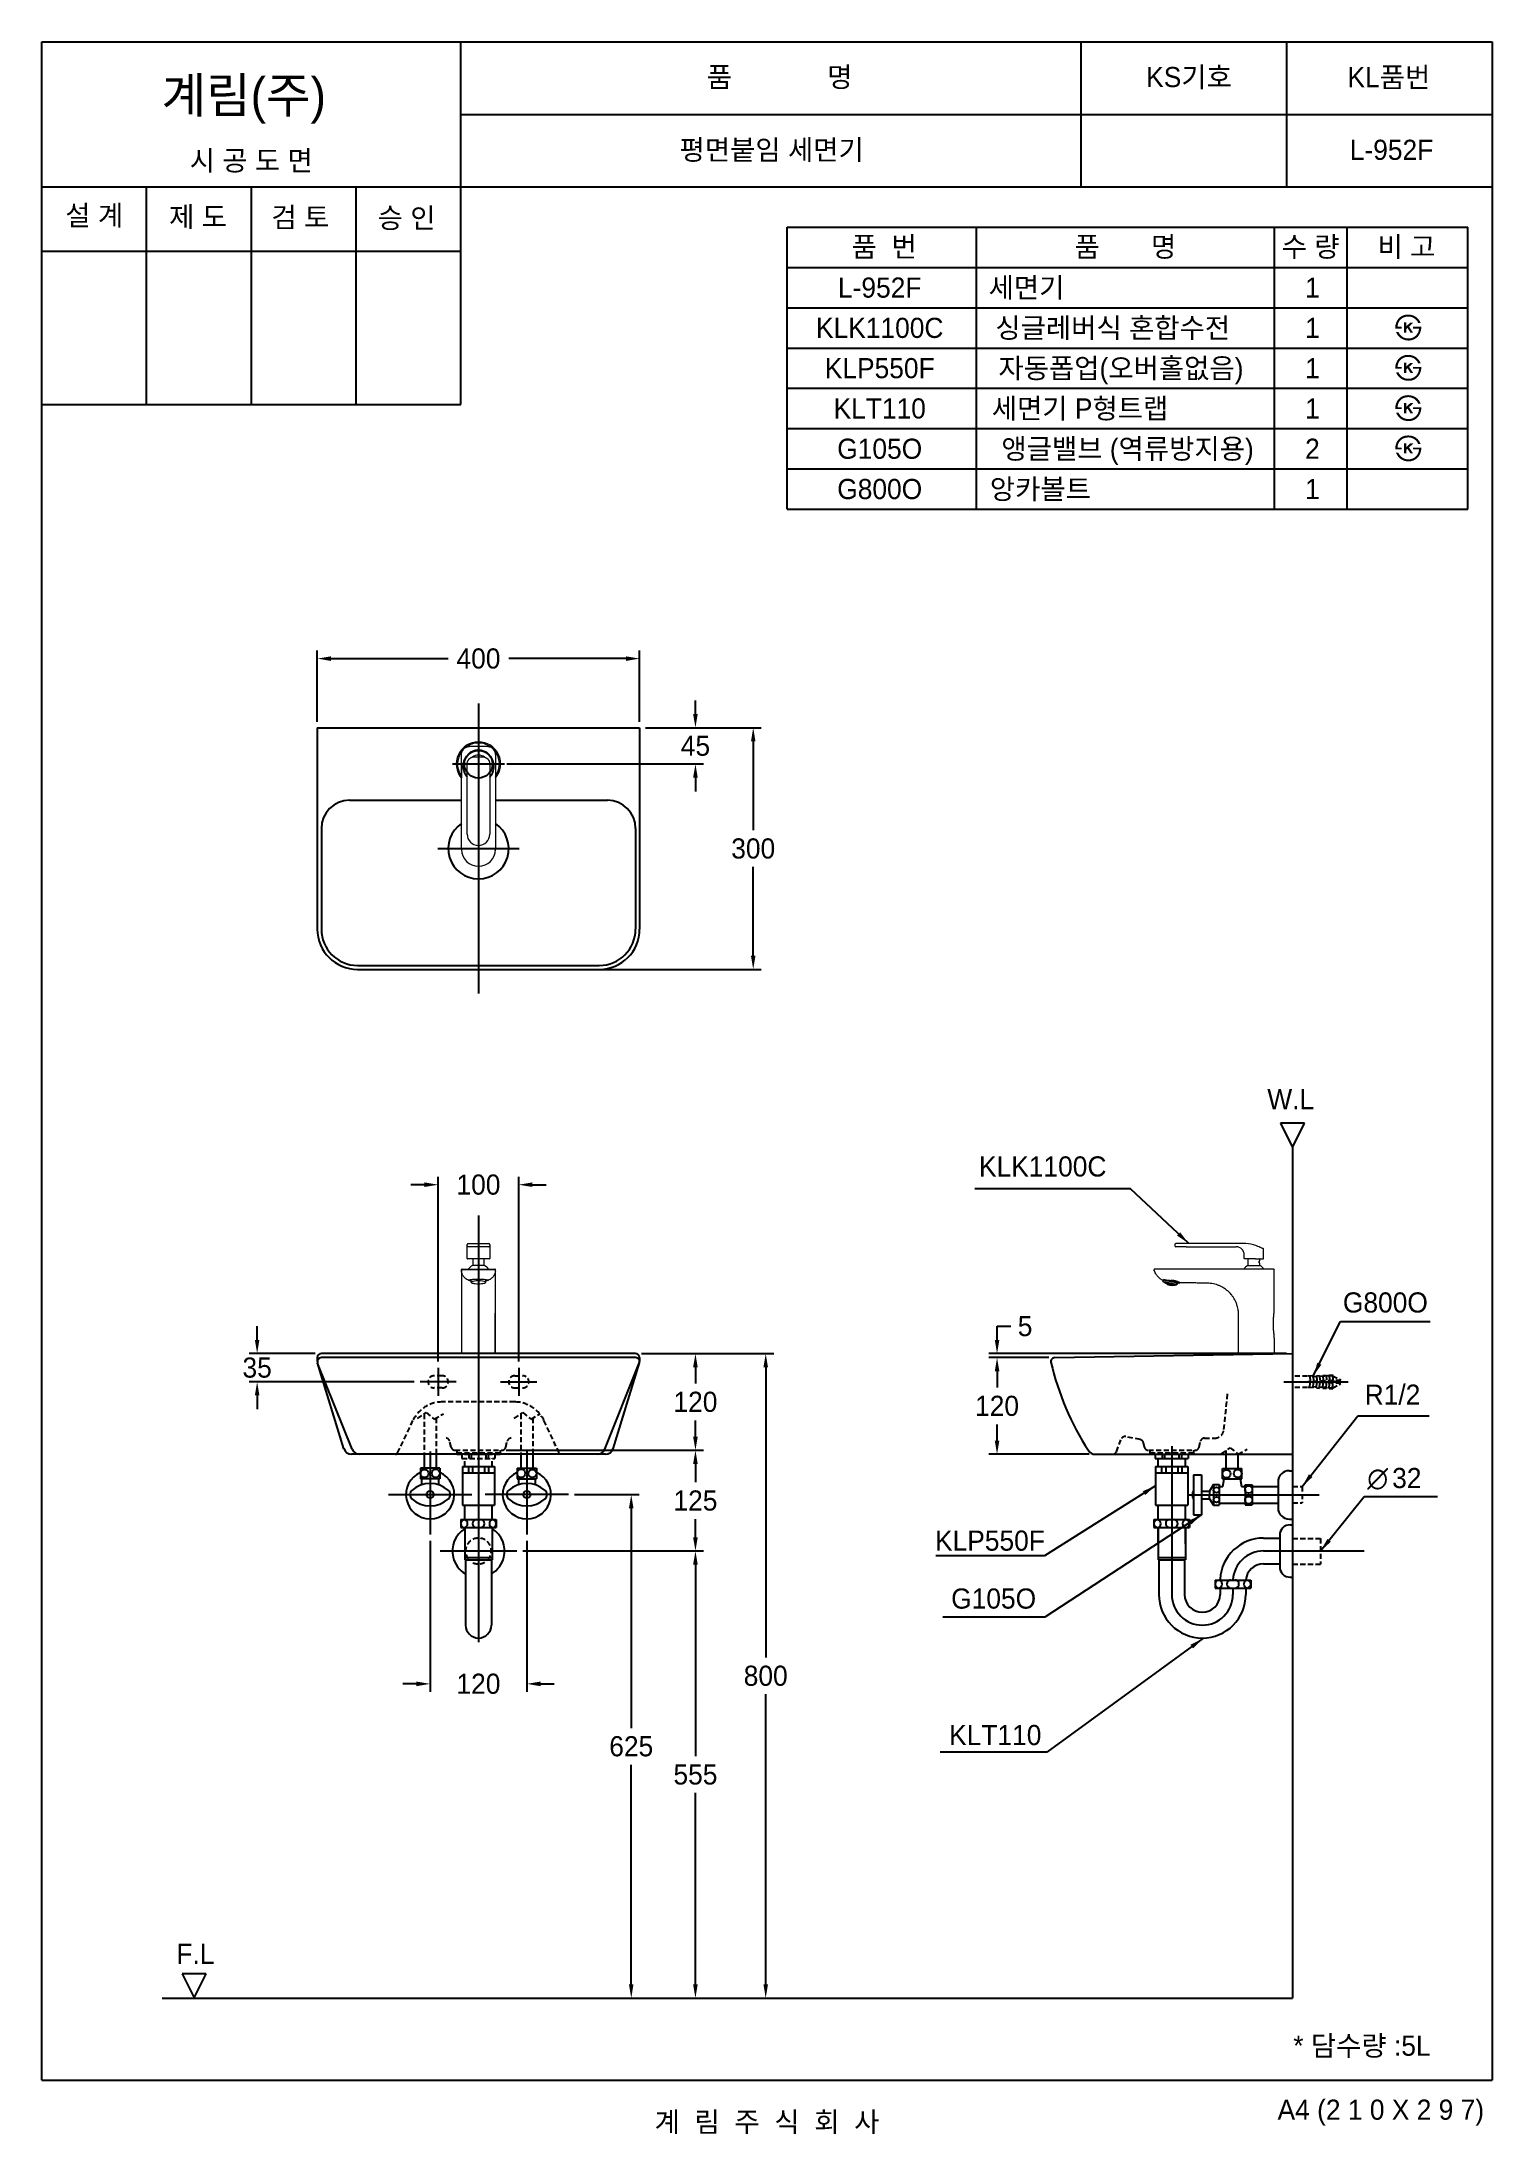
# Model space of a CAD drawing. Header units: millimetres. Extents: x 0 to 1800, y -67 to 2530.
import ezdxf
from ezdxf.enums import TextEntityAlignment as Align
from ezdxf.lldxf.tags import DXFTag

# ---------------------------------------------------------------- set-up
doc = ezdxf.new("R2010")
doc.units = ezdxf.units.MM
doc.linetypes.add('DASHED2', pattern=[9.525, 6.35, -3.175])
doc.layers.get('Defpoints').update_dxf_attribs({"color": 1})
for name, color, linetype in [('TEXT', 7, 'Continuous'), ('내부선 및 부속', 4, 'Continuous'), ('도각라인', 7, 'Continuous'), ('외형선', 3, 'Continuous'), ('점선', 6, 'DASHED2'), ('중심선', 1, 'DASHED'), ('치수선', 7, 'Continuous')]:
    doc.layers.add(name, color=color, linetype=linetype)
doc.styles.add('140911', font='HBATANG.TTF')
doc.styles.add('____', font='')
doc.styles.add('타이틀', font='H2GTRM.TTF', dxfattribs={"height": 25})
doc.styles.get('____').set_extended_font_data('굴림')
tags = doc.linetypes.add('DASHDOT', pattern=[70, 31, -13, 13, -13]).pattern_tags.tags
tags[10:11] = [DXFTag(74, 4), DXFTag(75, 0), DXFTag(340, '0'), DXFTag(46, 0.0), DXFTag(50, 0.0), DXFTag(44, 0.0), DXFTag(45, 0.0)]
tags[8:9] = [DXFTag(74, 4), DXFTag(75, 0), DXFTag(340, '0'), DXFTag(46, 0.0), DXFTag(50, 0.0), DXFTag(44, 0.0), DXFTag(45, 0.0)]
tags[6:7] = [DXFTag(74, 4), DXFTag(75, 0), DXFTag(340, '0'), DXFTag(46, 0.0), DXFTag(50, 0.0), DXFTag(44, 0.0), DXFTag(45, 0.0)]
tags[4:5] = [DXFTag(74, 4), DXFTag(75, 0), DXFTag(340, '0'), DXFTag(46, 0.0), DXFTag(50, 0.0), DXFTag(44, 0.0), DXFTag(45, 0.0)]
tags = doc.linetypes.add('DASHED', pattern=[25.72, 12.86, -12.86]).pattern_tags.tags
tags[6:7] = [DXFTag(74, 4), DXFTag(75, 0), DXFTag(340, '0'), DXFTag(46, 0.0), DXFTag(50, 0.0), DXFTag(44, 0.0), DXFTag(45, 0.0)]
tags[4:5] = [DXFTag(74, 4), DXFTag(75, 0), DXFTag(340, '0'), DXFTag(46, 0.0), DXFTag(50, 0.0), DXFTag(44, 0.0), DXFTag(45, 0.0)]
doc.dimstyles.new('MSADIM', dxfattribs={"dimtxt": 33, "dimasz": 17, "dimexe": 10, "dimexo": 7.5, "dimgap": 10, "dimtad": 0, "dimtih": 1, "dimtoh": 1, "dimdec": 0, "dimzin": 1, "dimdsep": 46, "dimtxsty": '____', "dimcen": 11.25, "dimadec": 0, "dimazin": 0, "dimtfac": 1, "dimtdec": 0, "dimtix": 1, "dimtmove": 0, "dimatfit": 3, "dimfxl": 1, "dimtolj": 1, "dimtzin": 1, "dimarcsym": 0})

msp = doc.modelspace()

# ---------------------------------------------------------------- texts
at = {"style": '140911'}
msp.add_text('∅', height=25, dxfattribs=at).set_placement((1645, 734.5))
at = {"layer": 'TEXT', "style": '타이틀'}
for s, p in [('품             명', (915.7, 2486.4)), ('KS기호', (1423.8, 2486.3)), ('KL품번', (1671.8, 2486.1)), ('시 공 도 면', (259.9, 2382.7)), ('평면붙임 세면기', (905.8, 2396)), ('L-952F', (1675.1, 2396)), ('설 계', (65, 2314.6)), ('제 도', (193.8, 2312.9)), ('검 토', (320.8, 2312.3)), ('승 인', (452.7, 2311.4)), ('품  번', (1045.5, 2275.7)), ('품       명', (1344.8, 2275.7)), ('수 량', (1574.8, 2275.7)), ('비 고', (1693.6, 2275.7)), ('L-952F', (1039.9, 2225)), ('세면기', (1222.1, 2225)), ('1', (1577, 2225)), ('KLK1100C', (1039.9, 2175)), ('싱글레버식 혼합수전', (1329.1, 2175)), ('1', (1577, 2175)), ('KLP550F', (1039.9, 2125)), ('자동폽업(오버홀없음)', (1339.3, 2125)), ('1', (1577, 2125)), ('KLT110', (1039.9, 2075)), ('세면기 P형트랩', (1288.5, 2075)), ('1', (1577, 2075)), ('G105O', (1039.9, 2025)), ('앵글밸브 (역류방지용)', (1347.5, 2025)), ('2', (1577, 2025)), ('G800O', (1039.9, 1975)), ('앙카볼트', (1239.3, 1975)), ('1', (1577, 1975)), ('* 담수량 :5L', (1638.4, 42.9)), ('계  림  주  식  회  사', (900, -51.7))]:
    msp.add_text(s, height=25, dxfattribs=at).set_placement(p, align=Align.MIDDLE_CENTER)
msp.add_text('계림(주)', height=44, dxfattribs=at).set_placement((148.7, 2441.8))
for s, p in [('W.L', (1550, 1217.7)), ('F.L', (190.6, 156.9))]:
    msp.add_text(s, height=25, dxfattribs=at).set_placement(p, align=Align.MIDDLE)
msp.add_text('A4 (2 1 0 X 2 9 7)', height=25, dxfattribs=at).set_placement((1790, -36.5), align=Align.MIDDLE_RIGHT)
at = {"layer": 'TEXT', "char_height": 25, "width": 380.447, "attachment_point": 1, "line_spacing_factor": 0.963855, "style": '타이틀'}
for s, insert in [('\\A1;KLK1100C', (1163.1, 1146.7)), ('\\A1;R1/2', (1641.8, 863.5))]:
    msp.add_mtext(s, dxfattribs=dict(at, insert=insert))
at = {"layer": 'TEXT', "linetype": 'Continuous', "char_height": 25, "attachment_point": 5, "style": '타이틀'}
for s, insert in [('\\A1;G800O', (1667.5, 965.2)), ('\\A1;KLP550F', (1176.7, 669.6)), ('\\A1;G105O', (1181.3, 597.7)), ('\\A1;KLT110', (1183.3, 428.3))]:
    msp.add_mtext(s, dxfattribs=dict(at, insert=insert))
at = {"layer": '치수선', "style": '타이틀'}
msp.add_text('32', height=25, dxfattribs=at).set_placement((1675.9, 735))

# ---------------------------------------------------------------- blocks, each defined once
blk = doc.blocks.new('*D2')
at = {"color": 0, "lineweight": -2, "transparency": 16777216}
for p, q in [((341.9, 1686.2), (341.9, 1774.5)), ((741.9, 1686.2), (741.9, 1774.5)), ((358.9, 1764.5), (504.2, 1764.5)), ((724.9, 1764.5), (579.5, 1764.5))]:
    blk.add_line(p, q, dxfattribs=at)
at = {"color": 0, "transparency": 16777216}
for points in [[(358.9, 1767.3), (358.9, 1761.6), (341.9, 1764.5)], [(724.9, 1767.3), (724.9, 1761.6), (741.9, 1764.5)]]:
    blk.add_solid(points, dxfattribs=at)
at = {"layer": 'Defpoints', "color": 0, "transparency": 16777216}
for p in [(741.9, 1764.5), (341.9, 1678.7), (741.9, 1678.7)]:
    blk.add_point(p, dxfattribs=at)
at = {"color": 0, "transparency": 16777216, "insert": (541.9, 1764.5), "char_height": 25, "attachment_point": 5, "style": '____'}
blk.add_mtext('\\A1;400', dxfattribs=at)
blk = doc.blocks.new('*D3')
at = {"color": 0, "lineweight": -2, "transparency": 16777216}
for p, q in [((811.2, 1695.7), (811.2, 1712.7)), ((749.4, 1678.7), (821.2, 1678.7)), ((576.9, 1633.7), (821.2, 1633.7)), ((811.2, 1616.7), (811.2, 1599.7))]:
    blk.add_line(p, q, dxfattribs=at)
at = {"color": 0, "transparency": 16777216}
for points in [[(808.3, 1695.7), (814, 1695.7), (811.2, 1678.7)], [(808.3, 1616.7), (814, 1616.7), (811.2, 1633.7)]]:
    blk.add_solid(points, dxfattribs=at)
at = {"layer": 'Defpoints', "color": 0, "transparency": 16777216}
for p in [(741.9, 1678.7), (569.4, 1633.7), (811.2, 1633.7)]:
    blk.add_point(p, dxfattribs=at)
at = {"color": 0, "transparency": 16777216, "insert": (811.2, 1656.2), "char_height": 25, "attachment_point": 5, "style": '____'}
blk.add_mtext('\\A1;45', dxfattribs=at)
blk = doc.blocks.new('*D4')
at = {"color": 0, "lineweight": -2, "transparency": 16777216}
for p, q in [((749.4, 1678.7), (892.9, 1678.7)), ((882.9, 1661.7), (882.9, 1551.5)), ((882.9, 1395.7), (882.9, 1505.9)), ((549.4, 1378.7), (892.9, 1378.7))]:
    blk.add_line(p, q, dxfattribs=at)
at = {"color": 0, "transparency": 16777216}
for points in [[(880.1, 1661.7), (885.7, 1661.7), (882.9, 1678.7)], [(880.1, 1395.7), (885.7, 1395.7), (882.9, 1378.7)]]:
    blk.add_solid(points, dxfattribs=at)
at = {"layer": 'Defpoints', "color": 0, "transparency": 16777216}
for p in [(741.9, 1678.7), (541.9, 1378.7), (882.9, 1378.7)]:
    blk.add_point(p, dxfattribs=at)
at = {"color": 0, "transparency": 16777216, "insert": (882.9, 1528.7), "char_height": 25, "attachment_point": 5, "style": '____'}
blk.add_mtext('\\A1;300', dxfattribs=at)
blk = doc.blocks.new('*D5')
at = {"color": 0, "lineweight": -2, "transparency": 16777216}
for p, q in [((596.9, 656.9), (821.2, 656.9)), ((811.2, 639.9), (811.2, 402.2)), ((811.2, 118.9), (811.2, 356.6)), ((630.1, 101.9), (821.2, 101.9))]:
    blk.add_line(p, q, dxfattribs=at)
at = {"color": 0, "transparency": 16777216}
for points in [[(808.3, 639.9), (814, 639.9), (811.2, 656.9)], [(808.3, 118.9), (814, 118.9), (811.2, 101.9)]]:
    blk.add_solid(points, dxfattribs=at)
at = {"layer": 'Defpoints', "color": 0, "transparency": 16777216}
for p in [(589.4, 656.9), (811.2, 656.9), (622.6, 101.9)]:
    blk.add_point(p, dxfattribs=at)
at = {"color": 0, "transparency": 16777216, "insert": (811.2, 379.4), "char_height": 25, "attachment_point": 5, "style": '____'}
blk.add_mtext('\\A1;555', dxfattribs=at)
blk = doc.blocks.new('*D6')
at = {"color": 0, "lineweight": -2, "transparency": 16777216}
for p, q in [((576.4, 781.9), (821.2, 781.9)), ((811.2, 764.9), (811.2, 742.2)), ((811.2, 673.9), (811.2, 696.5)), ((596.9, 656.9), (821.2, 656.9))]:
    blk.add_line(p, q, dxfattribs=at)
at = {"color": 0, "transparency": 16777216}
for points in [[(808.3, 764.9), (814, 764.9), (811.2, 781.9)], [(808.3, 673.9), (814, 673.9), (811.2, 656.9)]]:
    blk.add_solid(points, dxfattribs=at)
at = {"layer": 'Defpoints', "color": 0, "transparency": 16777216}
for p in [(568.9, 781.9), (811.2, 781.9), (589.4, 656.9)]:
    blk.add_point(p, dxfattribs=at)
at = {"color": 0, "transparency": 16777216, "insert": (811.2, 719.4), "char_height": 25, "attachment_point": 5, "style": '____'}
blk.add_mtext('\\A1;125', dxfattribs=at)
blk = doc.blocks.new('*D7')
at = {"color": 0, "lineweight": -2, "transparency": 16777216}
for p, q in [((744.4, 901.9), (821.2, 901.9)), ((811.2, 884.9), (811.2, 864.7)), ((811.2, 798.9), (811.2, 819)), ((576.4, 781.9), (821.2, 781.9))]:
    blk.add_line(p, q, dxfattribs=at)
at = {"color": 0, "transparency": 16777216}
for points in [[(808.3, 884.9), (814, 884.9), (811.2, 901.9)], [(808.3, 798.9), (814, 798.9), (811.2, 781.9)]]:
    blk.add_solid(points, dxfattribs=at)
at = {"layer": 'Defpoints', "color": 0, "transparency": 16777216}
for p in [(736.9, 901.9), (811.2, 901.9), (568.9, 781.9)]:
    blk.add_point(p, dxfattribs=at)
at = {"color": 0, "transparency": 16777216, "insert": (811.2, 841.9), "char_height": 25, "attachment_point": 5, "style": '____'}
blk.add_mtext('\\A1;120', dxfattribs=at)
blk = doc.blocks.new('*D8')
at = {"color": 0, "lineweight": -2, "transparency": 16777216}
for p, q in [((661.2, 726.9), (741.5, 726.9)), ((731.5, 709.9), (731.5, 437.2)), ((731.5, 118.9), (731.5, 391.6)), ((636.4, 101.9), (741.5, 101.9))]:
    blk.add_line(p, q, dxfattribs=at)
at = {"color": 0, "transparency": 16777216}
for points in [[(728.7, 709.9), (734.3, 709.9), (731.5, 726.9)], [(728.7, 118.9), (734.3, 118.9), (731.5, 101.9)]]:
    blk.add_solid(points, dxfattribs=at)
at = {"layer": 'Defpoints', "color": 0, "transparency": 16777216}
for p in [(653.7, 726.9), (628.9, 101.9), (731.5, 101.9)]:
    blk.add_point(p, dxfattribs=at)
at = {"color": 0, "transparency": 16777216, "insert": (731.5, 414.4), "char_height": 25, "attachment_point": 5, "style": '____'}
blk.add_mtext('\\A1;625', dxfattribs=at)
blk = doc.blocks.new('*D9')
at = {"color": 0, "lineweight": -2, "transparency": 16777216}
for p, q in [((818.7, 901.9), (908.4, 901.9)), ((898.4, 884.9), (898.4, 524.7)), ((898.4, 118.9), (898.4, 479.1)), ((858.4, 101.9), (908.4, 101.9))]:
    blk.add_line(p, q, dxfattribs=at)
at = {"color": 0, "transparency": 16777216}
for points in [[(895.6, 884.9), (901.2, 884.9), (898.4, 901.9)], [(895.6, 118.9), (901.2, 118.9), (898.4, 101.9)]]:
    blk.add_solid(points, dxfattribs=at)
at = {"layer": 'Defpoints', "color": 0, "transparency": 16777216}
for p in [(811.2, 901.9), (898.4, 901.9), (850.9, 101.9)]:
    blk.add_point(p, dxfattribs=at)
at = {"color": 0, "transparency": 16777216, "insert": (898.4, 501.9), "char_height": 25, "attachment_point": 5, "style": '____'}
blk.add_mtext('\\A1;800', dxfattribs=at)
blk = doc.blocks.new('*D10')
at = {"color": 0, "lineweight": -2, "transparency": 16777216}
for p, q in [((491.9, 891.9), (491.9, 1121.5)), ((591.9, 891.9), (591.9, 1121.5)), ((474.9, 1111.5), (457.9, 1111.5)), ((608.9, 1111.5), (625.9, 1111.5))]:
    blk.add_line(p, q, dxfattribs=at)
at = {"color": 0, "transparency": 16777216}
for points in [[(474.9, 1114.4), (474.9, 1108.7), (491.9, 1111.5)], [(608.9, 1114.4), (608.9, 1108.7), (591.9, 1111.5)]]:
    blk.add_solid(points, dxfattribs=at)
at = {"layer": 'Defpoints', "color": 0, "transparency": 16777216}
for p in [(591.9, 1111.5), (491.9, 884.4), (591.9, 884.4)]:
    blk.add_point(p, dxfattribs=at)
at = {"color": 0, "transparency": 16777216, "insert": (541.9, 1111.5), "char_height": 25, "attachment_point": 5, "style": '____'}
blk.add_mtext('\\A1;100', dxfattribs=at)
blk = doc.blocks.new('*D11')
at = {"color": 0, "lineweight": -2, "transparency": 16777216}
for p, q in [((267.2, 918.9), (267.2, 935.9)), ((339.4, 901.9), (257.2, 901.9)), ((461.9, 866.9), (257.2, 866.9)), ((267.2, 849.9), (267.2, 832.9))]:
    blk.add_line(p, q, dxfattribs=at)
at = {"color": 0, "transparency": 16777216}
for points in [[(264.4, 918.9), (270, 918.9), (267.2, 901.9)], [(264.4, 849.9), (270, 849.9), (267.2, 866.9)]]:
    blk.add_solid(points, dxfattribs=at)
at = {"layer": 'Defpoints', "color": 0, "transparency": 16777216}
for p in [(346.9, 901.9), (267.2, 866.9), (469.4, 866.9)]:
    blk.add_point(p, dxfattribs=at)
at = {"color": 0, "transparency": 16777216, "insert": (267.2, 884.4), "char_height": 25, "attachment_point": 5, "style": '____'}
blk.add_mtext('\\A1;35', dxfattribs=at)
blk = doc.blocks.new('*D12')
at = {"color": 0, "lineweight": -2, "transparency": 16777216}
for p, q in [((481.9, 669.7), (481.9, 482)), ((601.9, 669.7), (601.9, 482)), ((464.9, 492), (447.9, 492)), ((618.9, 492), (635.9, 492))]:
    blk.add_line(p, q, dxfattribs=at)
at = {"color": 0, "transparency": 16777216}
for points in [[(464.9, 494.8), (464.9, 489.1), (481.9, 492)], [(618.9, 494.8), (618.9, 489.1), (601.9, 492)]]:
    blk.add_solid(points, dxfattribs=at)
at = {"layer": 'Defpoints', "color": 0, "transparency": 16777216}
for p in [(481.9, 677.2), (601.9, 677.2), (601.9, 492)]:
    blk.add_point(p, dxfattribs=at)
at = {"color": 0, "transparency": 16777216, "insert": (541.9, 492), "char_height": 25, "attachment_point": 5, "style": '____'}
blk.add_mtext('\\A1;120', dxfattribs=at)
blk = doc.blocks.new('*D13')
at = {"color": 0, "lineweight": -2, "transparency": 16777216}
for p, q in [((1185.5, 918.9), (1185.5, 935.9)), ((1185.5, 935.9), (1202.5, 935.9)), ((1544.8, 901.9), (1175.5, 901.9)), ((1249.8, 896.9), (1175.5, 896.9)), ((1185.5, 879.9), (1185.5, 862.9))]:
    blk.add_line(p, q, dxfattribs=at)
at = {"color": 0, "transparency": 16777216}
for points in [[(1182.7, 918.9), (1188.4, 918.9), (1185.5, 901.9)], [(1182.7, 879.9), (1188.4, 879.9), (1185.5, 896.9)]]:
    blk.add_solid(points, dxfattribs=at)
at = {"layer": 'Defpoints', "color": 0, "transparency": 16777216}
for p in [(1185.5, 896.9), (1257.3, 896.9), (1552.3, 901.9)]:
    blk.add_point(p, dxfattribs=at)
at = {"color": 0, "transparency": 16777216, "insert": (1220.3, 935.9), "char_height": 25, "attachment_point": 5, "style": '____'}
blk.add_mtext('\\A1;5', dxfattribs=at)
blk = doc.blocks.new('*D14')
at = {"color": 0, "lineweight": -2, "transparency": 16777216}
for p, q in [((1249.7, 896.9), (1175.5, 896.9)), ((1185.5, 879.9), (1185.5, 859.7)), ((1185.5, 793.9), (1185.5, 814)), ((1299.8, 776.9), (1175.5, 776.9))]:
    blk.add_line(p, q, dxfattribs=at)
at = {"color": 0, "transparency": 16777216}
for points in [[(1182.7, 879.9), (1188.4, 879.9), (1185.5, 896.9)], [(1182.7, 793.9), (1188.4, 793.9), (1185.5, 776.9)]]:
    blk.add_solid(points, dxfattribs=at)
at = {"layer": 'Defpoints', "color": 0, "transparency": 16777216}
for p in [(1257.2, 896.9), (1185.5, 776.9), (1307.3, 776.9)]:
    blk.add_point(p, dxfattribs=at)
at = {"color": 0, "transparency": 16777216, "insert": (1185.5, 836.9), "char_height": 25, "attachment_point": 5, "style": '____'}
blk.add_mtext('\\A1;120', dxfattribs=at)

# ---------------------------------------------------------------- dimensions: what is measured, and where the dimension line sits
for base, p1, p2, picture, middle in [((741.9, 1764.5), (341.9, 1678.7), (741.9, 1678.7), '*D2', (541.9, 1764.5)), ((591.9, 1111.5), (491.9, 884.4), (591.9, 884.4), '*D10', (541.9, 1111.5)), ((601.9, 492), (481.9, 677.2), (601.9, 677.2), '*D12', (541.9, 492))]:
    dim = msp.add_linear_dim(base=base, p1=p1, p2=p2, dimstyle='MSADIM', override={"dimtxt": 25, "dimtofl": 0})
    dim.commit()
    dim.dimension.update_dxf_attribs({"geometry": picture, "text_midpoint": middle})
for base, p1, p2, picture, middle in [((811.2, 1633.7), (741.9, 1678.7), (569.4, 1633.7), '*D3', (811.2, 1656.2)), ((882.9, 1378.7), (741.9, 1678.7), (541.9, 1378.7), '*D4', (882.9, 1528.7)), ((267.2, 866.9), (346.9, 901.9), (469.4, 866.9), '*D11', (267.2, 884.4)), ((811.2, 901.9), (568.9, 781.9), (736.9, 901.9), '*D7', (811.2, 841.9)), ((898.4, 901.9), (850.9, 101.9), (811.2, 901.9), '*D9', (898.4, 501.9)), ((1185.5, 776.9), (1257.2, 896.9), (1307.3, 776.9), '*D14', (1185.5, 836.9)), ((811.2, 781.9), (589.4, 656.9), (568.9, 781.9), '*D6', (811.2, 719.4)), ((731.5, 101.9), (653.7, 726.9), (628.9, 101.9), '*D8', (731.5, 414.4)), ((811.2, 656.9), (622.6, 101.9), (589.4, 656.9), '*D5', (811.2, 379.4))]:
    dim = msp.add_linear_dim(base=base, p1=p1, p2=p2, angle=90, dimstyle='MSADIM', override={"dimtxt": 25, "dimtofl": 0})
    dim.commit()
    dim.dimension.update_dxf_attribs({"geometry": picture, "text_midpoint": middle})
dim = msp.add_linear_dim(base=(1185.5, 896.9), p1=(1552.3, 901.9), p2=(1257.3, 896.9), angle=90, dimstyle='MSADIM', override={"dimtxt": 25, "dimtofl": 0})
dim.commit()
dim.dimension.update_dxf_attribs({"geometry": '*D13', "text_midpoint": (1220.3, 935.9), "dimtype": 160})

# ---------------------------------------------------------------- hatches: boundary and pattern name
at = {"layer": 'TEXT'}
for points in [[(1679.9, 2174.2), (1679.8, 2174.6), (1679.8, 2175), (1679.8, 2175.4), (1679.8, 2175.8), (1679.8, 2176.2), (1679.9, 2176.6), (1679.9, 2177), (1679.9, 2177.4), (1680, 2177.8), (1680, 2178.2), (1680.1, 2178.6), (1680.2, 2179), (1680.3, 2179.4), (1680.4, 2179.8), (1680.5, 2180.1), (1680.6, 2180.5), (1680.7, 2180.9), (1680.8, 2181.3), (1681, 2181.7), (1681.1, 2182), (1681.3, 2182.4), (1681.4, 2182.7), (1681.6, 2183.1), (1681.8, 2183.4), (1682, 2183.8), (1682.1, 2184.1), (1682.4, 2184.4), (1682.6, 2184.8), (1682.8, 2185.1), (1683, 2185.4), (1683.2, 2185.7), (1683.8, 2186.3), (1684, 2186.6), (1684.3, 2186.9), (1684.6, 2187.2), (1684.9, 2187.5), (1685.2, 2187.8), (1685.5, 2188), (1685.8, 2188.3), (1686.1, 2188.5), (1686.4, 2188.7), (1686.8, 2189), (1687.1, 2189.2), (1687.4, 2189.4), (1687.8, 2189.6), (1688.2, 2189.8), (1688.5, 2189.9), (1688.9, 2190.1), (1689.3, 2190.3), (1689.7, 2190.5), (1690.2, 2190.6), (1690.6, 2190.7), (1691, 2190.9), (1691.5, 2191), (1691.9, 2191.1), (1692.4, 2191.2), (1692.8, 2191.2), (1693.3, 2191.3), (1693.8, 2191.4), (1694.2, 2191.4), (1694.7, 2191.4), (1695.2, 2191.5), (1695.7, 2191.5), (1696.5, 2191.5), (1696.8, 2191.4), (1697.2, 2191.4), (1697.6, 2191.4), (1697.9, 2191.3), (1698.3, 2191.3), (1698.6, 2191.2), (1699, 2191.2), (1699.3, 2191.1), (1699.7, 2191), (1700, 2191), (1700.4, 2190.9), (1700.7, 2190.8), (1701, 2190.7), (1701.4, 2190.6), (1701.7, 2190.5), (1702, 2190.4), (1702.3, 2190.2), (1702.6, 2190.1), (1702.9, 2190), (1703.2, 2189.8), (1703.5, 2189.7), (1703.8, 2189.5), (1704.1, 2189.4), (1704.4, 2189.2), (1704.7, 2189), (1705, 2188.9), (1705.2, 2188.7), (1705.5, 2188.5), (1705.8, 2188.3), (1706.1, 2188.1), (1706.5, 2187.7), (1706.9, 2187.4), (1707.3, 2187), (1707.7, 2186.6), (1708, 2186.2), (1708.4, 2185.8), (1708.7, 2185.4), (1709.1, 2184.9), (1709.4, 2184.5), (1709.7, 2184), (1710, 2183.5), (1710.3, 2183), (1710.5, 2182.5), (1710.8, 2182), (1711, 2181.5), (1711.3, 2180.9), (1711.3, 2180.9), (1708.2, 2180.9), (1708.2, 2180.9), (1708.1, 2181.1), (1708, 2181.3), (1708, 2181.4), (1707.9, 2181.6), (1707.8, 2181.8), (1707.7, 2182), (1707.7, 2182.1), (1707.6, 2182.3), (1707.5, 2182.5), (1707.4, 2182.6), (1707.3, 2182.8), (1707.2, 2183), (1707.1, 2183.1), (1707, 2183.3), (1706.9, 2183.5), (1706.7, 2183.6), (1706.6, 2183.8), (1706.5, 2183.9), (1706.2, 2184.3), (1705.9, 2184.6), (1705.6, 2184.9), (1705.3, 2185.2), (1705, 2185.5), (1704.7, 2185.8), (1704.3, 2186.1), (1704.1, 2186.3), (1703.8, 2186.4), (1703.6, 2186.6), (1703.4, 2186.8), (1703.1, 2186.9), (1702.9, 2187.1), (1702.6, 2187.2), (1702.4, 2187.4), (1702.2, 2187.5), (1701.9, 2187.6), (1701.7, 2187.7), (1701.4, 2187.8), (1701.2, 2188), (1700.9, 2188.1), (1700.6, 2188.2), (1700.4, 2188.3), (1700.1, 2188.3), (1699.9, 2188.4), (1699.6, 2188.5), (1699.3, 2188.6), (1699.1, 2188.6), (1698.8, 2188.7), (1698.5, 2188.7), (1698.2, 2188.8), (1698, 2188.8), (1697.7, 2188.9), (1697.4, 2188.9), (1697.1, 2188.9), (1696.8, 2189), (1696.5, 2189), (1696.3, 2189), (1696, 2189), (1695.6, 2189), (1695.3, 2189), (1694.9, 2188.9), (1694.6, 2188.9), (1694.3, 2188.9), (1693.9, 2188.9), (1693.6, 2188.8), (1693.3, 2188.8), (1693, 2188.7), (1692.7, 2188.7), (1692.3, 2188.6), (1692, 2188.5), (1691.7, 2188.4), (1691.4, 2188.3), (1691.1, 2188.2), (1690.9, 2188.1), (1690.6, 2188), (1690.3, 2187.9), (1690, 2187.8), (1689.7, 2187.7), (1689.4, 2187.5), (1689.2, 2187.4), (1688.9, 2187.3), (1688.7, 2187.1), (1688.4, 2186.9), (1688.1, 2186.8), (1687.9, 2186.6), (1687.6, 2186.4), (1687.4, 2186.2), (1687.2, 2186), (1686.9, 2185.8), (1686.7, 2185.6), (1686.5, 2185.4), (1686.2, 2185.2), (1686, 2185), (1685.8, 2184.7), (1685.6, 2184.5), (1685.4, 2184.3), (1685.2, 2184), (1685, 2183.8), (1684.8, 2183.5), (1684.7, 2183.3), (1684.5, 2183), (1684.3, 2182.7), (1684.2, 2182.5), (1684, 2182.2), (1683.9, 2181.9), (1683.8, 2181.6), (1683.7, 2181.3), (1683.5, 2181.1), (1683.4, 2180.8), (1683.3, 2180.5), (1683.2, 2180.2), (1683.1, 2179.8), (1683, 2179.5), (1683, 2179.2), (1682.9, 2178.9), (1682.8, 2178.6), (1682.8, 2178.2), (1682.7, 2177.9), (1682.7, 2177.6), (1682.7, 2177.2), (1682.6, 2176.9), (1682.6, 2176.5), (1682.6, 2176.5), (1687.8, 2176.5), (1687.8, 2176.5), (1687.8, 2176.5), (1687.8, 2174.2), (1687.8, 2174.2), (1687.8, 2174.2), (1679.9, 2174.2)], [(1693.6, 2177.2), (1698.4, 2181.6), (1702.3, 2181.6), (1696.9, 2176.6), (1701.9, 2169.1), (1698.6, 2169.1), (1695, 2174.8), (1693.6, 2173.6), (1693.6, 2169.1), (1690.7, 2169.1), (1690.7, 2181.7), (1693.6, 2181.7)], [(1712, 2176.5), (1712, 2176.1), (1712, 2175.6), (1712, 2175.2), (1712, 2174.8), (1711.9, 2174.3), (1711.9, 2173.9), (1711.9, 2173.5), (1711.8, 2173.1), (1711.7, 2172.7), (1711.6, 2172.2), (1711.6, 2171.8), (1711.5, 2171.4), (1711.3, 2171), (1711.2, 2170.6), (1711.1, 2170.2), (1711, 2169.8), (1710.8, 2169.4), (1710.7, 2169), (1710.5, 2168.7), (1710.4, 2168.3), (1710.2, 2167.9), (1710, 2167.6), (1709.8, 2167.2), (1709.6, 2166.9), (1709.4, 2166.5), (1709.2, 2166.2), (1709, 2165.9), (1708.8, 2165.5), (1708.5, 2165.2), (1708.3, 2164.9), (1708, 2164.6), (1707.8, 2164.3), (1707.5, 2164), (1707.2, 2163.7), (1707, 2163.5), (1706.7, 2163.2), (1706.4, 2162.9), (1706.1, 2162.7), (1705.8, 2162.4), (1705.5, 2162.2), (1705.2, 2162), (1704.8, 2161.8), (1704.5, 2161.6), (1704.2, 2161.4), (1703.8, 2161.2), (1703.5, 2161), (1703.1, 2160.8), (1702.8, 2160.7), (1702.4, 2160.5), (1702.1, 2160.3), (1701.7, 2160.2), (1701.3, 2160.1), (1700.9, 2159.9), (1700.5, 2159.8), (1700.2, 2159.7), (1699.8, 2159.6), (1699.4, 2159.6), (1699, 2159.5), (1698.6, 2159.4), (1698.2, 2159.4), (1697.8, 2159.4), (1697.4, 2159.3), (1697, 2159.3), (1696.6, 2159.3), (1695.9, 2159.3), (1695.3, 2159.3), (1694.6, 2159.4), (1694, 2159.5), (1693.3, 2159.5), (1693, 2159.6), (1692.7, 2159.7), (1692.4, 2159.7), (1692.1, 2159.8), (1691.8, 2159.9), (1691.5, 2159.9), (1691.2, 2160), (1691, 2160.1), (1690.7, 2160.2), (1690.4, 2160.3), (1690.1, 2160.4), (1689.8, 2160.5), (1689.5, 2160.6), (1689.3, 2160.7), (1689, 2160.9), (1688.7, 2161), (1688.5, 2161.1), (1688.2, 2161.3), (1687.9, 2161.4), (1687.7, 2161.6), (1687.4, 2161.7), (1686.9, 2162), (1686.6, 2162.2), (1686.4, 2162.4), (1686.1, 2162.6), (1685.9, 2162.8), (1685.6, 2163), (1685.4, 2163.2), (1685.1, 2163.4), (1684.9, 2163.6), (1684.7, 2163.8), (1684.5, 2164.1), (1684.2, 2164.3), (1684, 2164.5), (1683.8, 2164.8), (1683.6, 2165), (1683.4, 2165.2), (1683.2, 2165.5), (1683, 2165.8), (1682.8, 2166), (1682.6, 2166.3), (1682.5, 2166.6), (1682.3, 2166.8), (1682.1, 2167.1), (1681.9, 2167.4), (1681.8, 2167.7), (1681.6, 2168), (1681.5, 2168.3), (1681.3, 2168.6), (1681, 2169.2), (1680.8, 2169.9), (1680.8, 2169.9), (1683.7, 2169.9), (1683.7, 2169.9), (1683.9, 2169.4), (1684.2, 2169), (1684.4, 2168.6), (1684.6, 2168.2), (1684.9, 2167.9), (1685.1, 2167.5), (1685.4, 2167.1), (1685.7, 2166.8), (1685.9, 2166.5), (1686.2, 2166.1), (1686.5, 2165.8), (1686.8, 2165.5), (1687.1, 2165.2), (1687.4, 2165), (1687.7, 2164.7), (1688, 2164.5), (1688.2, 2164.3), (1688.4, 2164.1), (1688.7, 2164), (1688.9, 2163.8), (1689.1, 2163.7), (1689.4, 2163.5), (1689.6, 2163.4), (1689.9, 2163.2), (1690.1, 2163.1), (1690.4, 2163), (1690.6, 2162.9), (1690.9, 2162.8), (1691.1, 2162.7), (1691.4, 2162.6), (1691.7, 2162.5), (1691.9, 2162.4), (1692.2, 2162.3), (1692.5, 2162.3), (1692.7, 2162.2), (1693, 2162.1), (1693.3, 2162.1), (1693.6, 2162), (1693.9, 2162), (1694.2, 2162), (1694.5, 2161.9), (1694.8, 2161.9), (1695.1, 2161.9), (1695.4, 2161.9), (1695.7, 2161.9), (1696, 2161.9), (1696.3, 2161.9), (1697.1, 2161.9), (1697.4, 2161.9), (1697.7, 2162), (1698, 2162), (1698.2, 2162), (1698.5, 2162), (1698.7, 2162.1), (1699, 2162.1), (1699.3, 2162.2), (1699.5, 2162.2), (1699.8, 2162.3), (1700, 2162.4), (1700.3, 2162.5), (1700.5, 2162.5), (1700.8, 2162.6), (1701, 2162.7), (1701.3, 2162.8), (1701.5, 2162.9), (1701.8, 2163), (1702, 2163.1), (1702.3, 2163.3), (1702.5, 2163.4), (1702.7, 2163.5), (1703, 2163.7), (1703.2, 2163.8), (1703.4, 2163.9), (1703.7, 2164.1), (1703.9, 2164.3), (1704.1, 2164.4), (1704.3, 2164.6), (1704.6, 2164.8), (1704.8, 2165), (1705.1, 2165.2), (1705.3, 2165.4), (1705.6, 2165.7), (1705.8, 2165.9), (1706, 2166.1), (1706.2, 2166.4), (1706.4, 2166.6), (1706.6, 2166.9), (1706.8, 2167.1), (1707, 2167.4), (1707.2, 2167.7), (1707.3, 2168), (1707.5, 2168.2), (1707.7, 2168.5), (1707.8, 2168.8), (1708, 2169.1), (1708.1, 2169.4), (1708.2, 2169.7), (1708.3, 2170), (1708.4, 2170.4), (1708.6, 2170.7), (1708.7, 2171), (1708.7, 2171.3), (1708.8, 2171.7), (1708.9, 2172), (1709, 2172.4), (1709, 2172.7), (1709.1, 2173.1), (1709.1, 2173.4), (1709.2, 2173.8), (1709.2, 2174.2), (1709.2, 2174.2), (1701.8, 2174.2), (1701.8, 2174.2), (1701.8, 2174.2), (1701.8, 2176.5), (1701.8, 2176.5), (1701.8, 2176.5), (1712, 2176.5)], [(1679.9, 2124.2), (1679.8, 2124.6), (1679.8, 2125), (1679.8, 2125.4), (1679.8, 2125.8), (1679.8, 2126.2), (1679.9, 2126.6), (1679.9, 2127), (1679.9, 2127.4), (1680, 2127.8), (1680, 2128.2), (1680.1, 2128.6), (1680.2, 2129), (1680.3, 2129.4), (1680.4, 2129.8), (1680.5, 2130.1), (1680.6, 2130.5), (1680.7, 2130.9), (1680.8, 2131.3), (1681, 2131.7), (1681.1, 2132), (1681.3, 2132.4), (1681.4, 2132.7), (1681.6, 2133.1), (1681.8, 2133.4), (1682, 2133.8), (1682.1, 2134.1), (1682.4, 2134.4), (1682.6, 2134.8), (1682.8, 2135.1), (1683, 2135.4), (1683.2, 2135.7), (1683.8, 2136.3), (1684, 2136.6), (1684.3, 2136.9), (1684.6, 2137.2), (1684.9, 2137.5), (1685.2, 2137.8), (1685.5, 2138), (1685.8, 2138.3), (1686.1, 2138.5), (1686.4, 2138.7), (1686.8, 2139), (1687.1, 2139.2), (1687.4, 2139.4), (1687.8, 2139.6), (1688.2, 2139.8), (1688.5, 2139.9), (1688.9, 2140.1), (1689.3, 2140.3), (1689.7, 2140.5), (1690.2, 2140.6), (1690.6, 2140.7), (1691, 2140.9), (1691.5, 2141), (1691.9, 2141.1), (1692.4, 2141.2), (1692.8, 2141.2), (1693.3, 2141.3), (1693.8, 2141.4), (1694.2, 2141.4), (1694.7, 2141.4), (1695.2, 2141.5), (1695.7, 2141.5), (1696.5, 2141.5), (1696.8, 2141.4), (1697.2, 2141.4), (1697.6, 2141.4), (1697.9, 2141.3), (1698.3, 2141.3), (1698.6, 2141.2), (1699, 2141.2), (1699.3, 2141.1), (1699.7, 2141), (1700, 2141), (1700.4, 2140.9), (1700.7, 2140.8), (1701, 2140.7), (1701.4, 2140.6), (1701.7, 2140.5), (1702, 2140.4), (1702.3, 2140.2), (1702.6, 2140.1), (1702.9, 2140), (1703.2, 2139.8), (1703.5, 2139.7), (1703.8, 2139.5), (1704.1, 2139.4), (1704.4, 2139.2), (1704.7, 2139), (1705, 2138.9), (1705.2, 2138.7), (1705.5, 2138.5), (1705.8, 2138.3), (1706.1, 2138.1), (1706.5, 2137.7), (1706.9, 2137.4), (1707.3, 2137), (1707.7, 2136.6), (1708, 2136.2), (1708.4, 2135.8), (1708.7, 2135.4), (1709.1, 2134.9), (1709.4, 2134.5), (1709.7, 2134), (1710, 2133.5), (1710.3, 2133), (1710.5, 2132.5), (1710.8, 2132), (1711, 2131.5), (1711.3, 2130.9), (1711.3, 2130.9), (1708.2, 2130.9), (1708.2, 2130.9), (1708.1, 2131.1), (1708, 2131.3), (1708, 2131.4), (1707.9, 2131.6), (1707.8, 2131.8), (1707.7, 2132), (1707.7, 2132.1), (1707.6, 2132.3), (1707.5, 2132.5), (1707.4, 2132.6), (1707.3, 2132.8), (1707.2, 2133), (1707.1, 2133.1), (1707, 2133.3), (1706.9, 2133.5), (1706.7, 2133.6), (1706.6, 2133.8), (1706.5, 2133.9), (1706.2, 2134.3), (1705.9, 2134.6), (1705.6, 2134.9), (1705.3, 2135.2), (1705, 2135.5), (1704.7, 2135.8), (1704.3, 2136.1), (1704.1, 2136.3), (1703.8, 2136.4), (1703.6, 2136.6), (1703.4, 2136.8), (1703.1, 2136.9), (1702.9, 2137.1), (1702.6, 2137.2), (1702.4, 2137.4), (1702.2, 2137.5), (1701.9, 2137.6), (1701.7, 2137.7), (1701.4, 2137.8), (1701.2, 2138), (1700.9, 2138.1), (1700.6, 2138.2), (1700.4, 2138.3), (1700.1, 2138.3), (1699.9, 2138.4), (1699.6, 2138.5), (1699.3, 2138.6), (1699.1, 2138.6), (1698.8, 2138.7), (1698.5, 2138.7), (1698.2, 2138.8), (1698, 2138.8), (1697.7, 2138.9), (1697.4, 2138.9), (1697.1, 2138.9), (1696.8, 2139), (1696.5, 2139), (1696.3, 2139), (1696, 2139), (1695.6, 2139), (1695.3, 2139), (1694.9, 2138.9), (1694.6, 2138.9), (1694.3, 2138.9), (1693.9, 2138.9), (1693.6, 2138.8), (1693.3, 2138.8), (1693, 2138.7), (1692.7, 2138.7), (1692.3, 2138.6), (1692, 2138.5), (1691.7, 2138.4), (1691.4, 2138.3), (1691.1, 2138.2), (1690.9, 2138.1), (1690.6, 2138), (1690.3, 2137.9), (1690, 2137.8), (1689.7, 2137.7), (1689.4, 2137.5), (1689.2, 2137.4), (1688.9, 2137.3), (1688.7, 2137.1), (1688.4, 2136.9), (1688.1, 2136.8), (1687.9, 2136.6), (1687.6, 2136.4), (1687.4, 2136.2), (1687.2, 2136), (1686.9, 2135.8), (1686.7, 2135.6), (1686.5, 2135.4), (1686.2, 2135.2), (1686, 2135), (1685.8, 2134.7), (1685.6, 2134.5), (1685.4, 2134.3), (1685.2, 2134), (1685, 2133.8), (1684.8, 2133.5), (1684.7, 2133.3), (1684.5, 2133), (1684.3, 2132.7), (1684.2, 2132.5), (1684, 2132.2), (1683.9, 2131.9), (1683.8, 2131.6), (1683.7, 2131.3), (1683.5, 2131.1), (1683.4, 2130.8), (1683.3, 2130.5), (1683.2, 2130.2), (1683.1, 2129.8), (1683, 2129.5), (1683, 2129.2), (1682.9, 2128.9), (1682.8, 2128.6), (1682.8, 2128.2), (1682.7, 2127.9), (1682.7, 2127.6), (1682.7, 2127.2), (1682.6, 2126.9), (1682.6, 2126.5), (1682.6, 2126.5), (1687.8, 2126.5), (1687.8, 2126.5), (1687.8, 2126.5), (1687.8, 2124.2), (1687.8, 2124.2), (1687.8, 2124.2), (1679.9, 2124.2)], [(1693.6, 2127.2), (1698.4, 2131.6), (1702.3, 2131.6), (1696.9, 2126.6), (1701.9, 2119.1), (1698.6, 2119.1), (1695, 2124.8), (1693.6, 2123.6), (1693.6, 2119.1), (1690.7, 2119.1), (1690.7, 2131.7), (1693.6, 2131.7)], [(1712, 2126.5), (1712, 2126.1), (1712, 2125.6), (1712, 2125.2), (1712, 2124.8), (1711.9, 2124.3), (1711.9, 2123.9), (1711.9, 2123.5), (1711.8, 2123.1), (1711.7, 2122.7), (1711.6, 2122.2), (1711.6, 2121.8), (1711.5, 2121.4), (1711.3, 2121), (1711.2, 2120.6), (1711.1, 2120.2), (1711, 2119.8), (1710.8, 2119.4), (1710.7, 2119), (1710.5, 2118.7), (1710.4, 2118.3), (1710.2, 2117.9), (1710, 2117.6), (1709.8, 2117.2), (1709.6, 2116.9), (1709.4, 2116.5), (1709.2, 2116.2), (1709, 2115.9), (1708.8, 2115.5), (1708.5, 2115.2), (1708.3, 2114.9), (1708, 2114.6), (1707.8, 2114.3), (1707.5, 2114), (1707.2, 2113.7), (1707, 2113.5), (1706.7, 2113.2), (1706.4, 2112.9), (1706.1, 2112.7), (1705.8, 2112.4), (1705.5, 2112.2), (1705.2, 2112), (1704.8, 2111.8), (1704.5, 2111.6), (1704.2, 2111.4), (1703.8, 2111.2), (1703.5, 2111), (1703.1, 2110.8), (1702.8, 2110.7), (1702.4, 2110.5), (1702.1, 2110.3), (1701.7, 2110.2), (1701.3, 2110.1), (1700.9, 2109.9), (1700.5, 2109.8), (1700.2, 2109.7), (1699.8, 2109.6), (1699.4, 2109.6), (1699, 2109.5), (1698.6, 2109.4), (1698.2, 2109.4), (1697.8, 2109.4), (1697.4, 2109.3), (1697, 2109.3), (1696.6, 2109.3), (1695.9, 2109.3), (1695.3, 2109.3), (1694.6, 2109.4), (1694, 2109.5), (1693.3, 2109.5), (1693, 2109.6), (1692.7, 2109.7), (1692.4, 2109.7), (1692.1, 2109.8), (1691.8, 2109.9), (1691.5, 2109.9), (1691.2, 2110), (1691, 2110.1), (1690.7, 2110.2), (1690.4, 2110.3), (1690.1, 2110.4), (1689.8, 2110.5), (1689.5, 2110.6), (1689.3, 2110.7), (1689, 2110.9), (1688.7, 2111), (1688.5, 2111.1), (1688.2, 2111.3), (1687.9, 2111.4), (1687.7, 2111.6), (1687.4, 2111.7), (1686.9, 2112), (1686.6, 2112.2), (1686.4, 2112.4), (1686.1, 2112.6), (1685.9, 2112.8), (1685.6, 2113), (1685.4, 2113.2), (1685.1, 2113.4), (1684.9, 2113.6), (1684.7, 2113.8), (1684.5, 2114.1), (1684.2, 2114.3), (1684, 2114.5), (1683.8, 2114.8), (1683.6, 2115), (1683.4, 2115.2), (1683.2, 2115.5), (1683, 2115.8), (1682.8, 2116), (1682.6, 2116.3), (1682.5, 2116.6), (1682.3, 2116.8), (1682.1, 2117.1), (1681.9, 2117.4), (1681.8, 2117.7), (1681.6, 2118), (1681.5, 2118.3), (1681.3, 2118.6), (1681, 2119.2), (1680.8, 2119.9), (1680.8, 2119.9), (1683.7, 2119.9), (1683.7, 2119.9), (1683.9, 2119.4), (1684.2, 2119), (1684.4, 2118.6), (1684.6, 2118.2), (1684.9, 2117.9), (1685.1, 2117.5), (1685.4, 2117.1), (1685.7, 2116.8), (1685.9, 2116.5), (1686.2, 2116.1), (1686.5, 2115.8), (1686.8, 2115.5), (1687.1, 2115.2), (1687.4, 2115), (1687.7, 2114.7), (1688, 2114.5), (1688.2, 2114.3), (1688.4, 2114.1), (1688.7, 2114), (1688.9, 2113.8), (1689.1, 2113.7), (1689.4, 2113.5), (1689.6, 2113.4), (1689.9, 2113.2), (1690.1, 2113.1), (1690.4, 2113), (1690.6, 2112.9), (1690.9, 2112.8), (1691.1, 2112.7), (1691.4, 2112.6), (1691.7, 2112.5), (1691.9, 2112.4), (1692.2, 2112.3), (1692.5, 2112.3), (1692.7, 2112.2), (1693, 2112.1), (1693.3, 2112.1), (1693.6, 2112), (1693.9, 2112), (1694.2, 2112), (1694.5, 2111.9), (1694.8, 2111.9), (1695.1, 2111.9), (1695.4, 2111.9), (1695.7, 2111.9), (1696, 2111.9), (1696.3, 2111.9), (1697.1, 2111.9), (1697.4, 2111.9), (1697.7, 2112), (1698, 2112), (1698.2, 2112), (1698.5, 2112), (1698.7, 2112.1), (1699, 2112.1), (1699.3, 2112.2), (1699.5, 2112.2), (1699.8, 2112.3), (1700, 2112.4), (1700.3, 2112.5), (1700.5, 2112.5), (1700.8, 2112.6), (1701, 2112.7), (1701.3, 2112.8), (1701.5, 2112.9), (1701.8, 2113), (1702, 2113.1), (1702.3, 2113.3), (1702.5, 2113.4), (1702.7, 2113.5), (1703, 2113.7), (1703.2, 2113.8), (1703.4, 2113.9), (1703.7, 2114.1), (1703.9, 2114.3), (1704.1, 2114.4), (1704.3, 2114.6), (1704.6, 2114.8), (1704.8, 2115), (1705.1, 2115.2), (1705.3, 2115.4), (1705.6, 2115.7), (1705.8, 2115.9), (1706, 2116.1), (1706.2, 2116.4), (1706.4, 2116.6), (1706.6, 2116.9), (1706.8, 2117.1), (1707, 2117.4), (1707.2, 2117.7), (1707.3, 2118), (1707.5, 2118.2), (1707.7, 2118.5), (1707.8, 2118.8), (1708, 2119.1), (1708.1, 2119.4), (1708.2, 2119.7), (1708.3, 2120), (1708.4, 2120.4), (1708.6, 2120.7), (1708.7, 2121), (1708.7, 2121.3), (1708.8, 2121.7), (1708.9, 2122), (1709, 2122.4), (1709, 2122.7), (1709.1, 2123.1), (1709.1, 2123.4), (1709.2, 2123.8), (1709.2, 2124.2), (1709.2, 2124.2), (1701.8, 2124.2), (1701.8, 2124.2), (1701.8, 2124.2), (1701.8, 2126.5), (1701.8, 2126.5), (1701.8, 2126.5), (1712, 2126.5)], [(1679.9, 2074.2), (1679.8, 2074.6), (1679.8, 2075), (1679.8, 2075.4), (1679.8, 2075.8), (1679.8, 2076.2), (1679.9, 2076.6), (1679.9, 2077), (1679.9, 2077.4), (1680, 2077.8), (1680, 2078.2), (1680.1, 2078.6), (1680.2, 2079), (1680.3, 2079.4), (1680.4, 2079.8), (1680.5, 2080.1), (1680.6, 2080.5), (1680.7, 2080.9), (1680.8, 2081.3), (1681, 2081.7), (1681.1, 2082), (1681.3, 2082.4), (1681.4, 2082.7), (1681.6, 2083.1), (1681.8, 2083.4), (1682, 2083.8), (1682.1, 2084.1), (1682.4, 2084.4), (1682.6, 2084.8), (1682.8, 2085.1), (1683, 2085.4), (1683.2, 2085.7), (1683.8, 2086.3), (1684, 2086.6), (1684.3, 2086.9), (1684.6, 2087.2), (1684.9, 2087.5), (1685.2, 2087.8), (1685.5, 2088), (1685.8, 2088.3), (1686.1, 2088.5), (1686.4, 2088.7), (1686.8, 2089), (1687.1, 2089.2), (1687.4, 2089.4), (1687.8, 2089.6), (1688.2, 2089.8), (1688.5, 2089.9), (1688.9, 2090.1), (1689.3, 2090.3), (1689.7, 2090.5), (1690.2, 2090.6), (1690.6, 2090.7), (1691, 2090.9), (1691.5, 2091), (1691.9, 2091.1), (1692.4, 2091.2), (1692.8, 2091.2), (1693.3, 2091.3), (1693.8, 2091.4), (1694.2, 2091.4), (1694.7, 2091.4), (1695.2, 2091.5), (1695.7, 2091.5), (1696.5, 2091.5), (1696.8, 2091.4), (1697.2, 2091.4), (1697.6, 2091.4), (1697.9, 2091.3), (1698.3, 2091.3), (1698.6, 2091.2), (1699, 2091.2), (1699.3, 2091.1), (1699.7, 2091), (1700, 2091), (1700.4, 2090.9), (1700.7, 2090.8), (1701, 2090.7), (1701.4, 2090.6), (1701.7, 2090.5), (1702, 2090.4), (1702.3, 2090.2), (1702.6, 2090.1), (1702.9, 2090), (1703.2, 2089.8), (1703.5, 2089.7), (1703.8, 2089.5), (1704.1, 2089.4), (1704.4, 2089.2), (1704.7, 2089), (1705, 2088.9), (1705.2, 2088.7), (1705.5, 2088.5), (1705.8, 2088.3), (1706.1, 2088.1), (1706.5, 2087.7), (1706.9, 2087.4), (1707.3, 2087), (1707.7, 2086.6), (1708, 2086.2), (1708.4, 2085.8), (1708.7, 2085.4), (1709.1, 2084.9), (1709.4, 2084.5), (1709.7, 2084), (1710, 2083.5), (1710.3, 2083), (1710.5, 2082.5), (1710.8, 2082), (1711, 2081.5), (1711.3, 2080.9), (1711.3, 2080.9), (1708.2, 2080.9), (1708.2, 2080.9), (1708.1, 2081.1), (1708, 2081.3), (1708, 2081.4), (1707.9, 2081.6), (1707.8, 2081.8), (1707.7, 2082), (1707.7, 2082.1), (1707.6, 2082.3), (1707.5, 2082.5), (1707.4, 2082.6), (1707.3, 2082.8), (1707.2, 2083), (1707.1, 2083.1), (1707, 2083.3), (1706.9, 2083.5), (1706.7, 2083.6), (1706.6, 2083.8), (1706.5, 2083.9), (1706.2, 2084.3), (1705.9, 2084.6), (1705.6, 2084.9), (1705.3, 2085.2), (1705, 2085.5), (1704.7, 2085.8), (1704.3, 2086.1), (1704.1, 2086.3), (1703.8, 2086.4), (1703.6, 2086.6), (1703.4, 2086.8), (1703.1, 2086.9), (1702.9, 2087.1), (1702.6, 2087.2), (1702.4, 2087.4), (1702.2, 2087.5), (1701.9, 2087.6), (1701.7, 2087.7), (1701.4, 2087.8), (1701.2, 2088), (1700.9, 2088.1), (1700.6, 2088.2), (1700.4, 2088.3), (1700.1, 2088.3), (1699.9, 2088.4), (1699.6, 2088.5), (1699.3, 2088.6), (1699.1, 2088.6), (1698.8, 2088.7), (1698.5, 2088.7), (1698.2, 2088.8), (1698, 2088.8), (1697.7, 2088.9), (1697.4, 2088.9), (1697.1, 2088.9), (1696.8, 2089), (1696.5, 2089), (1696.3, 2089), (1696, 2089), (1695.6, 2089), (1695.3, 2089), (1694.9, 2088.9), (1694.6, 2088.9), (1694.3, 2088.9), (1693.9, 2088.9), (1693.6, 2088.8), (1693.3, 2088.8), (1693, 2088.7), (1692.7, 2088.7), (1692.3, 2088.6), (1692, 2088.5), (1691.7, 2088.4), (1691.4, 2088.3), (1691.1, 2088.2), (1690.9, 2088.1), (1690.6, 2088), (1690.3, 2087.9), (1690, 2087.8), (1689.7, 2087.7), (1689.4, 2087.5), (1689.2, 2087.4), (1688.9, 2087.3), (1688.7, 2087.1), (1688.4, 2086.9), (1688.1, 2086.8), (1687.9, 2086.6), (1687.6, 2086.4), (1687.4, 2086.2), (1687.2, 2086), (1686.9, 2085.8), (1686.7, 2085.6), (1686.5, 2085.4), (1686.2, 2085.2), (1686, 2085), (1685.8, 2084.7), (1685.6, 2084.5), (1685.4, 2084.3), (1685.2, 2084), (1685, 2083.8), (1684.8, 2083.5), (1684.7, 2083.3), (1684.5, 2083), (1684.3, 2082.7), (1684.2, 2082.5), (1684, 2082.2), (1683.9, 2081.9), (1683.8, 2081.6), (1683.7, 2081.3), (1683.5, 2081.1), (1683.4, 2080.8), (1683.3, 2080.5), (1683.2, 2080.2), (1683.1, 2079.8), (1683, 2079.5), (1683, 2079.2), (1682.9, 2078.9), (1682.8, 2078.6), (1682.8, 2078.2), (1682.7, 2077.9), (1682.7, 2077.6), (1682.7, 2077.2), (1682.6, 2076.9), (1682.6, 2076.5), (1682.6, 2076.5), (1687.8, 2076.5), (1687.8, 2076.5), (1687.8, 2076.5), (1687.8, 2074.2), (1687.8, 2074.2), (1687.8, 2074.2), (1679.9, 2074.2)], [(1693.6, 2077.2), (1698.4, 2081.6), (1702.3, 2081.6), (1696.9, 2076.6), (1701.9, 2069.1), (1698.6, 2069.1), (1695, 2074.8), (1693.6, 2073.6), (1693.6, 2069.1), (1690.7, 2069.1), (1690.7, 2081.7), (1693.6, 2081.7)], [(1712, 2076.5), (1712, 2076.1), (1712, 2075.6), (1712, 2075.2), (1712, 2074.8), (1711.9, 2074.3), (1711.9, 2073.9), (1711.9, 2073.5), (1711.8, 2073.1), (1711.7, 2072.7), (1711.6, 2072.2), (1711.6, 2071.8), (1711.5, 2071.4), (1711.3, 2071), (1711.2, 2070.6), (1711.1, 2070.2), (1711, 2069.8), (1710.8, 2069.4), (1710.7, 2069), (1710.5, 2068.7), (1710.4, 2068.3), (1710.2, 2067.9), (1710, 2067.6), (1709.8, 2067.2), (1709.6, 2066.9), (1709.4, 2066.5), (1709.2, 2066.2), (1709, 2065.9), (1708.8, 2065.5), (1708.5, 2065.2), (1708.3, 2064.9), (1708, 2064.6), (1707.8, 2064.3), (1707.5, 2064), (1707.2, 2063.7), (1707, 2063.5), (1706.7, 2063.2), (1706.4, 2062.9), (1706.1, 2062.7), (1705.8, 2062.4), (1705.5, 2062.2), (1705.2, 2062), (1704.8, 2061.8), (1704.5, 2061.6), (1704.2, 2061.4), (1703.8, 2061.2), (1703.5, 2061), (1703.1, 2060.8), (1702.8, 2060.7), (1702.4, 2060.5), (1702.1, 2060.3), (1701.7, 2060.2), (1701.3, 2060.1), (1700.9, 2059.9), (1700.5, 2059.8), (1700.2, 2059.7), (1699.8, 2059.6), (1699.4, 2059.6), (1699, 2059.5), (1698.6, 2059.4), (1698.2, 2059.4), (1697.8, 2059.4), (1697.4, 2059.3), (1697, 2059.3), (1696.6, 2059.3), (1695.9, 2059.3), (1695.3, 2059.3), (1694.6, 2059.4), (1694, 2059.5), (1693.3, 2059.5), (1693, 2059.6), (1692.7, 2059.7), (1692.4, 2059.7), (1692.1, 2059.8), (1691.8, 2059.9), (1691.5, 2059.9), (1691.2, 2060), (1691, 2060.1), (1690.7, 2060.2), (1690.4, 2060.3), (1690.1, 2060.4), (1689.8, 2060.5), (1689.5, 2060.6), (1689.3, 2060.7), (1689, 2060.9), (1688.7, 2061), (1688.5, 2061.1), (1688.2, 2061.3), (1687.9, 2061.4), (1687.7, 2061.6), (1687.4, 2061.7), (1686.9, 2062), (1686.6, 2062.2), (1686.4, 2062.4), (1686.1, 2062.6), (1685.9, 2062.8), (1685.6, 2063), (1685.4, 2063.2), (1685.1, 2063.4), (1684.9, 2063.6), (1684.7, 2063.8), (1684.5, 2064.1), (1684.2, 2064.3), (1684, 2064.5), (1683.8, 2064.8), (1683.6, 2065), (1683.4, 2065.2), (1683.2, 2065.5), (1683, 2065.8), (1682.8, 2066), (1682.6, 2066.3), (1682.5, 2066.6), (1682.3, 2066.8), (1682.1, 2067.1), (1681.9, 2067.4), (1681.8, 2067.7), (1681.6, 2068), (1681.5, 2068.3), (1681.3, 2068.6), (1681, 2069.2), (1680.8, 2069.9), (1680.8, 2069.9), (1683.7, 2069.9), (1683.7, 2069.9), (1683.9, 2069.4), (1684.2, 2069), (1684.4, 2068.6), (1684.6, 2068.2), (1684.9, 2067.9), (1685.1, 2067.5), (1685.4, 2067.1), (1685.7, 2066.8), (1685.9, 2066.5), (1686.2, 2066.1), (1686.5, 2065.8), (1686.8, 2065.5), (1687.1, 2065.2), (1687.4, 2065), (1687.7, 2064.7), (1688, 2064.5), (1688.2, 2064.3), (1688.4, 2064.1), (1688.7, 2064), (1688.9, 2063.8), (1689.1, 2063.7), (1689.4, 2063.5), (1689.6, 2063.4), (1689.9, 2063.2), (1690.1, 2063.1), (1690.4, 2063), (1690.6, 2062.9), (1690.9, 2062.8), (1691.1, 2062.7), (1691.4, 2062.6), (1691.7, 2062.5), (1691.9, 2062.4), (1692.2, 2062.3), (1692.5, 2062.3), (1692.7, 2062.2), (1693, 2062.1), (1693.3, 2062.1), (1693.6, 2062), (1693.9, 2062), (1694.2, 2062), (1694.5, 2061.9), (1694.8, 2061.9), (1695.1, 2061.9), (1695.4, 2061.9), (1695.7, 2061.9), (1696, 2061.9), (1696.3, 2061.9), (1697.1, 2061.9), (1697.4, 2061.9), (1697.7, 2062), (1698, 2062), (1698.2, 2062), (1698.5, 2062), (1698.7, 2062.1), (1699, 2062.1), (1699.3, 2062.2), (1699.5, 2062.2), (1699.8, 2062.3), (1700, 2062.4), (1700.3, 2062.5), (1700.5, 2062.5), (1700.8, 2062.6), (1701, 2062.7), (1701.3, 2062.8), (1701.5, 2062.9), (1701.8, 2063), (1702, 2063.1), (1702.3, 2063.3), (1702.5, 2063.4), (1702.7, 2063.5), (1703, 2063.7), (1703.2, 2063.8), (1703.4, 2063.9), (1703.7, 2064.1), (1703.9, 2064.3), (1704.1, 2064.4), (1704.3, 2064.6), (1704.6, 2064.8), (1704.8, 2065), (1705.1, 2065.2), (1705.3, 2065.4), (1705.6, 2065.7), (1705.8, 2065.9), (1706, 2066.1), (1706.2, 2066.4), (1706.4, 2066.6), (1706.6, 2066.9), (1706.8, 2067.1), (1707, 2067.4), (1707.2, 2067.7), (1707.3, 2068), (1707.5, 2068.2), (1707.7, 2068.5), (1707.8, 2068.8), (1708, 2069.1), (1708.1, 2069.4), (1708.2, 2069.7), (1708.3, 2070), (1708.4, 2070.4), (1708.6, 2070.7), (1708.7, 2071), (1708.7, 2071.3), (1708.8, 2071.7), (1708.9, 2072), (1709, 2072.4), (1709, 2072.7), (1709.1, 2073.1), (1709.1, 2073.4), (1709.2, 2073.8), (1709.2, 2074.2), (1709.2, 2074.2), (1701.8, 2074.2), (1701.8, 2074.2), (1701.8, 2074.2), (1701.8, 2076.5), (1701.8, 2076.5), (1701.8, 2076.5), (1712, 2076.5)], [(1679.9, 2024.2), (1679.8, 2024.6), (1679.8, 2025), (1679.8, 2025.4), (1679.8, 2025.8), (1679.8, 2026.2), (1679.9, 2026.6), (1679.9, 2027), (1679.9, 2027.4), (1680, 2027.8), (1680, 2028.2), (1680.1, 2028.6), (1680.2, 2029), (1680.3, 2029.4), (1680.4, 2029.8), (1680.5, 2030.1), (1680.6, 2030.5), (1680.7, 2030.9), (1680.8, 2031.3), (1681, 2031.7), (1681.1, 2032), (1681.3, 2032.4), (1681.4, 2032.7), (1681.6, 2033.1), (1681.8, 2033.4), (1682, 2033.8), (1682.1, 2034.1), (1682.4, 2034.4), (1682.6, 2034.8), (1682.8, 2035.1), (1683, 2035.4), (1683.2, 2035.7), (1683.8, 2036.3), (1684, 2036.6), (1684.3, 2036.9), (1684.6, 2037.2), (1684.9, 2037.5), (1685.2, 2037.8), (1685.5, 2038), (1685.8, 2038.3), (1686.1, 2038.5), (1686.4, 2038.7), (1686.8, 2039), (1687.1, 2039.2), (1687.4, 2039.4), (1687.8, 2039.6), (1688.2, 2039.8), (1688.5, 2039.9), (1688.9, 2040.1), (1689.3, 2040.3), (1689.7, 2040.5), (1690.2, 2040.6), (1690.6, 2040.7), (1691, 2040.9), (1691.5, 2041), (1691.9, 2041.1), (1692.4, 2041.2), (1692.8, 2041.2), (1693.3, 2041.3), (1693.8, 2041.4), (1694.2, 2041.4), (1694.7, 2041.4), (1695.2, 2041.5), (1695.7, 2041.5), (1696.5, 2041.5), (1696.8, 2041.4), (1697.2, 2041.4), (1697.6, 2041.4), (1697.9, 2041.3), (1698.3, 2041.3), (1698.6, 2041.2), (1699, 2041.2), (1699.3, 2041.1), (1699.7, 2041), (1700, 2041), (1700.4, 2040.9), (1700.7, 2040.8), (1701, 2040.7), (1701.4, 2040.6), (1701.7, 2040.5), (1702, 2040.4), (1702.3, 2040.2), (1702.6, 2040.1), (1702.9, 2040), (1703.2, 2039.8), (1703.5, 2039.7), (1703.8, 2039.5), (1704.1, 2039.4), (1704.4, 2039.2), (1704.7, 2039), (1705, 2038.9), (1705.2, 2038.7), (1705.5, 2038.5), (1705.8, 2038.3), (1706.1, 2038.1), (1706.5, 2037.7), (1706.9, 2037.4), (1707.3, 2037), (1707.7, 2036.6), (1708, 2036.2), (1708.4, 2035.8), (1708.7, 2035.4), (1709.1, 2034.9), (1709.4, 2034.5), (1709.7, 2034), (1710, 2033.5), (1710.3, 2033), (1710.5, 2032.5), (1710.8, 2032), (1711, 2031.5), (1711.3, 2030.9), (1711.3, 2030.9), (1708.2, 2030.9), (1708.2, 2030.9), (1708.1, 2031.1), (1708, 2031.3), (1708, 2031.4), (1707.9, 2031.6), (1707.8, 2031.8), (1707.7, 2032), (1707.7, 2032.1), (1707.6, 2032.3), (1707.5, 2032.5), (1707.4, 2032.6), (1707.3, 2032.8), (1707.2, 2033), (1707.1, 2033.1), (1707, 2033.3), (1706.9, 2033.5), (1706.7, 2033.6), (1706.6, 2033.8), (1706.5, 2033.9), (1706.2, 2034.3), (1705.9, 2034.6), (1705.6, 2034.9), (1705.3, 2035.2), (1705, 2035.5), (1704.7, 2035.8), (1704.3, 2036.1), (1704.1, 2036.3), (1703.8, 2036.4), (1703.6, 2036.6), (1703.4, 2036.8), (1703.1, 2036.9), (1702.9, 2037.1), (1702.6, 2037.2), (1702.4, 2037.4), (1702.2, 2037.5), (1701.9, 2037.6), (1701.7, 2037.7), (1701.4, 2037.8), (1701.2, 2038), (1700.9, 2038.1), (1700.6, 2038.2), (1700.4, 2038.3), (1700.1, 2038.3), (1699.9, 2038.4), (1699.6, 2038.5), (1699.3, 2038.6), (1699.1, 2038.6), (1698.8, 2038.7), (1698.5, 2038.7), (1698.2, 2038.8), (1698, 2038.8), (1697.7, 2038.9), (1697.4, 2038.9), (1697.1, 2038.9), (1696.8, 2039), (1696.5, 2039), (1696.3, 2039), (1696, 2039), (1695.6, 2039), (1695.3, 2039), (1694.9, 2038.9), (1694.6, 2038.9), (1694.3, 2038.9), (1693.9, 2038.9), (1693.6, 2038.8), (1693.3, 2038.8), (1693, 2038.7), (1692.7, 2038.7), (1692.3, 2038.6), (1692, 2038.5), (1691.7, 2038.4), (1691.4, 2038.3), (1691.1, 2038.2), (1690.9, 2038.1), (1690.6, 2038), (1690.3, 2037.9), (1690, 2037.8), (1689.7, 2037.7), (1689.4, 2037.5), (1689.2, 2037.4), (1688.9, 2037.3), (1688.7, 2037.1), (1688.4, 2036.9), (1688.1, 2036.8), (1687.9, 2036.6), (1687.6, 2036.4), (1687.4, 2036.2), (1687.2, 2036), (1686.9, 2035.8), (1686.7, 2035.6), (1686.5, 2035.4), (1686.2, 2035.2), (1686, 2035), (1685.8, 2034.7), (1685.6, 2034.5), (1685.4, 2034.3), (1685.2, 2034), (1685, 2033.8), (1684.8, 2033.5), (1684.7, 2033.3), (1684.5, 2033), (1684.3, 2032.7), (1684.2, 2032.5), (1684, 2032.2), (1683.9, 2031.9), (1683.8, 2031.6), (1683.7, 2031.3), (1683.5, 2031.1), (1683.4, 2030.8), (1683.3, 2030.5), (1683.2, 2030.2), (1683.1, 2029.8), (1683, 2029.5), (1683, 2029.2), (1682.9, 2028.9), (1682.8, 2028.6), (1682.8, 2028.2), (1682.7, 2027.9), (1682.7, 2027.6), (1682.7, 2027.2), (1682.6, 2026.9), (1682.6, 2026.5), (1682.6, 2026.5), (1687.8, 2026.5), (1687.8, 2026.5), (1687.8, 2026.5), (1687.8, 2024.2), (1687.8, 2024.2), (1687.8, 2024.2), (1679.9, 2024.2)], [(1712, 2026.5), (1712, 2026.1), (1712, 2025.6), (1712, 2025.2), (1712, 2024.8), (1711.9, 2024.3), (1711.9, 2023.9), (1711.9, 2023.5), (1711.8, 2023.1), (1711.7, 2022.7), (1711.6, 2022.2), (1711.6, 2021.8), (1711.5, 2021.4), (1711.3, 2021), (1711.2, 2020.6), (1711.1, 2020.2), (1711, 2019.8), (1710.8, 2019.4), (1710.7, 2019), (1710.5, 2018.7), (1710.4, 2018.3), (1710.2, 2017.9), (1710, 2017.6), (1709.8, 2017.2), (1709.6, 2016.9), (1709.4, 2016.5), (1709.2, 2016.2), (1709, 2015.9), (1708.8, 2015.5), (1708.5, 2015.2), (1708.3, 2014.9), (1708, 2014.6), (1707.8, 2014.3), (1707.5, 2014), (1707.2, 2013.7), (1707, 2013.5), (1706.7, 2013.2), (1706.4, 2012.9), (1706.1, 2012.7), (1705.8, 2012.4), (1705.5, 2012.2), (1705.2, 2012), (1704.8, 2011.8), (1704.5, 2011.6), (1704.2, 2011.4), (1703.8, 2011.2), (1703.5, 2011), (1703.1, 2010.8), (1702.8, 2010.7), (1702.4, 2010.5), (1702.1, 2010.3), (1701.7, 2010.2), (1701.3, 2010.1), (1700.9, 2009.9), (1700.5, 2009.8), (1700.2, 2009.7), (1699.8, 2009.6), (1699.4, 2009.6), (1699, 2009.5), (1698.6, 2009.4), (1698.2, 2009.4), (1697.8, 2009.4), (1697.4, 2009.3), (1697, 2009.3), (1696.6, 2009.3), (1695.9, 2009.3), (1695.3, 2009.3), (1694.6, 2009.4), (1694, 2009.5), (1693.3, 2009.5), (1693, 2009.6), (1692.7, 2009.7), (1692.4, 2009.7), (1692.1, 2009.8), (1691.8, 2009.9), (1691.5, 2009.9), (1691.2, 2010), (1691, 2010.1), (1690.7, 2010.2), (1690.4, 2010.3), (1690.1, 2010.4), (1689.8, 2010.5), (1689.5, 2010.6), (1689.3, 2010.7), (1689, 2010.9), (1688.7, 2011), (1688.5, 2011.1), (1688.2, 2011.3), (1687.9, 2011.4), (1687.7, 2011.6), (1687.4, 2011.7), (1686.9, 2012), (1686.6, 2012.2), (1686.4, 2012.4), (1686.1, 2012.6), (1685.9, 2012.8), (1685.6, 2013), (1685.4, 2013.2), (1685.1, 2013.4), (1684.9, 2013.6), (1684.7, 2013.8), (1684.5, 2014.1), (1684.2, 2014.3), (1684, 2014.5), (1683.8, 2014.8), (1683.6, 2015), (1683.4, 2015.2), (1683.2, 2015.5), (1683, 2015.8), (1682.8, 2016), (1682.6, 2016.3), (1682.5, 2016.6), (1682.3, 2016.8), (1682.1, 2017.1), (1681.9, 2017.4), (1681.8, 2017.7), (1681.6, 2018), (1681.5, 2018.3), (1681.3, 2018.6), (1681, 2019.2), (1680.8, 2019.9), (1680.8, 2019.9), (1683.7, 2019.9), (1683.7, 2019.9), (1683.9, 2019.4), (1684.2, 2019), (1684.4, 2018.6), (1684.6, 2018.2), (1684.9, 2017.9), (1685.1, 2017.5), (1685.4, 2017.1), (1685.7, 2016.8), (1685.9, 2016.5), (1686.2, 2016.1), (1686.5, 2015.8), (1686.8, 2015.5), (1687.1, 2015.2), (1687.4, 2015), (1687.7, 2014.7), (1688, 2014.5), (1688.2, 2014.3), (1688.4, 2014.1), (1688.7, 2014), (1688.9, 2013.8), (1689.1, 2013.7), (1689.4, 2013.5), (1689.6, 2013.4), (1689.9, 2013.2), (1690.1, 2013.1), (1690.4, 2013), (1690.6, 2012.9), (1690.9, 2012.8), (1691.1, 2012.7), (1691.4, 2012.6), (1691.7, 2012.5), (1691.9, 2012.4), (1692.2, 2012.3), (1692.5, 2012.3), (1692.7, 2012.2), (1693, 2012.1), (1693.3, 2012.1), (1693.6, 2012), (1693.9, 2012), (1694.2, 2012), (1694.5, 2011.9), (1694.8, 2011.9), (1695.1, 2011.9), (1695.4, 2011.9), (1695.7, 2011.9), (1696, 2011.9), (1696.3, 2011.9), (1697.1, 2011.9), (1697.4, 2011.9), (1697.7, 2012), (1698, 2012), (1698.2, 2012), (1698.5, 2012), (1698.7, 2012.1), (1699, 2012.1), (1699.3, 2012.2), (1699.5, 2012.2), (1699.8, 2012.3), (1700, 2012.4), (1700.3, 2012.5), (1700.5, 2012.5), (1700.8, 2012.6), (1701, 2012.7), (1701.3, 2012.8), (1701.5, 2012.9), (1701.8, 2013), (1702, 2013.1), (1702.3, 2013.3), (1702.5, 2013.4), (1702.7, 2013.5), (1703, 2013.7), (1703.2, 2013.8), (1703.4, 2013.9), (1703.7, 2014.1), (1703.9, 2014.3), (1704.1, 2014.4), (1704.3, 2014.6), (1704.6, 2014.8), (1704.8, 2015), (1705.1, 2015.2), (1705.3, 2015.4), (1705.6, 2015.7), (1705.8, 2015.9), (1706, 2016.1), (1706.2, 2016.4), (1706.4, 2016.6), (1706.6, 2016.9), (1706.8, 2017.1), (1707, 2017.4), (1707.2, 2017.7), (1707.3, 2018), (1707.5, 2018.2), (1707.7, 2018.5), (1707.8, 2018.8), (1708, 2019.1), (1708.1, 2019.4), (1708.2, 2019.7), (1708.3, 2020), (1708.4, 2020.4), (1708.6, 2020.7), (1708.7, 2021), (1708.7, 2021.3), (1708.8, 2021.7), (1708.9, 2022), (1709, 2022.4), (1709, 2022.7), (1709.1, 2023.1), (1709.1, 2023.4), (1709.2, 2023.8), (1709.2, 2024.2), (1709.2, 2024.2), (1701.8, 2024.2), (1701.8, 2024.2), (1701.8, 2024.2), (1701.8, 2026.5), (1701.8, 2026.5), (1701.8, 2026.5), (1712, 2026.5)], [(1693.6, 2027.2), (1698.4, 2031.6), (1702.3, 2031.6), (1696.9, 2026.6), (1701.9, 2019.1), (1698.6, 2019.1), (1695, 2024.8), (1693.6, 2023.6), (1693.6, 2019.1), (1690.7, 2019.1), (1690.7, 2031.7), (1693.6, 2031.7)]]:
    msp.add_hatch(color=256, dxfattribs=at).paths.add_polyline_path(points, flags=0)

# ---------------------------------------------------------------- linework, layer by layer
at = {"layer": '내부선 및 부속', "linetype": 'Continuous', "lineweight": 18}
for p, q in [((520.9, 1527.7), (520.9, 1645.5)), ((531.1, 1655.7), (541.9, 1655.7)), ((536.8, 1642.7), (546.8, 1642.7)), ((541.9, 1655.7), (552.7, 1655.7)), ((562.9, 1645.5), (562.9, 1527.7)), ((527.8, 1632.8), (527.8, 1633.7)), ((527.8, 1620.7), (527.8, 1632.8)), ((527.8, 1546.7), (527.8, 1620.7)), ((555.8, 1633.7), (555.8, 1632.8)), ((555.8, 1632.8), (555.8, 1620.7)), ((555.8, 1620.7), (555.8, 1546.7)), ((527.8, 1035.5), (527.8, 1037.5)), ((527.8, 1020), (527.8, 1032.6)), ((555.3, 1019.5), (528.3, 1019.5)), ((528.8, 1038.5), (554.8, 1038.5)), ((554.8, 1034.5), (528.8, 1034.5)), ((534.7, 1019), (534.7, 1011.3)), ((548.9, 1011.3), (548.9, 1019)), ((555.8, 1037.5), (555.8, 1035.5)), ((555.8, 1032.6), (555.8, 1020)), ((1406.3, 1037.5), (1406.3, 1035.5)), ((1420.3, 1038.5), (1407.3, 1038.5)), ((1420.3, 1034.5), (1407.3, 1034.5)), ((1494.3, 1038.5), (1420.3, 1038.5)), ((1420.3, 1034.5), (1482.3, 1034.5)), ((1492.3, 1020), (1492.3, 1024.5)), ((1506.3, 1019.5), (1492.8, 1019.5)), ((1497.2, 1011.3), (1497.2, 1019)), ((1506.3, 1019.5), (1507.3, 1019.5)), ((1507.7, 1035.6), (1506.8, 1036)), ((1507.3, 1019.5), (1515.8, 1019.5)), ((1511.1, 1017), (1511.2, 1017)), ((1511.4, 1019), (1511.4, 1017.6)), ((1511.4, 1013.4), (1511.4, 1011.2)), ((1516.3, 1020), (1516.3, 1031.3)), ((520.9, 1004.8), (520.9, 1006.1)), ((521.7, 1006.9), (562.1, 1006.9)), ((532.6, 993.4), (532.6, 990.9)), ((551.1, 990.9), (551.1, 993.4)), ((562.9, 1004.8), (562.9, 1006.1)), ((1401.3, 1006.9), (1381.1, 1006.9)), ((1519.1, 1006.9), (1401.3, 1006.9))]:
    msp.add_line(p, q, dxfattribs=at)
at = {"layer": '내부선 및 부속', "linetype": 'Continuous'}
for p, q in [((381.9, 1588.7), (520.9, 1588.7)), ((562.9, 1588.7), (701.9, 1588.7)), ((346.9, 1553.7), (346.9, 1428.7)), ((736.9, 1553.7), (736.9, 1428.7)), ((391.9, 1383.7), (691.9, 1383.7)), ((1391.7, 992.1), (1392, 993.6)), ((1392.3, 990.8), (1391.7, 991.7)), ((1409.5, 989.6), (1391.9, 993.4)), ((1392.3, 990.8), (1408.1, 987.5)), ((1392.4, 990.8), (1408.1, 987.5)), ((1393.5, 990.4), (1393.5, 990.4)), ((1394.5, 989.6), (1394.5, 989.6)), ((1394.5, 989.6), (1394.5, 989.6)), ((1395, 993.2), (1412.1, 989.6)), ((1405.7, 987.2), (1405.7, 987.2)), ((1405.7, 987.2), (1405.7, 987.2)), ((1406.9, 987.5), (1407, 987.5)), ((1407.2, 987.6), (1407.2, 987.6)), ((1409.1, 988.1), (1408.1, 987.5)), ((1409.3, 988.4), (1409.5, 989.6)), ((1412.4, 990), (1412, 989.9)), ((1412, 989.9), (1412, 989.9)), ((1412, 989.8), (1412.1, 989.6)), ((1412.1, 989.6), (1412.1, 989.6)), ((1412.1, 989.6), (1412.1, 989.6)), ((385.1, 783.1), (342.2, 890)), ((736.9, 896.9), (346.9, 896.9)), ((698.7, 783.1), (741.5, 890)), ((1469.8, 759.3), (1469.8, 781.6)), ((469.9, 759.6), (469.9, 746.6)), ((493.9, 759.6), (469.9, 759.6)), ((474.4, 776.9), (474.4, 759.6)), ((489.4, 776.9), (489.4, 759.6)), ((493.9, 759.6), (493.9, 746.6)), ((521.9, 761.9), (521.9, 713.9)), ((521.9, 761.9), (561.9, 761.9)), ((521.9, 753.9), (561.9, 753.9)), ((529.4, 761.9), (529.4, 753.9)), ((534.4, 761.9), (534.4, 753.9)), ((549.4, 761.9), (549.4, 753.9)), ((554.4, 761.9), (554.4, 753.9)), ((561.9, 761.9), (561.9, 717.1)), ((589.9, 759.6), (589.9, 746.6)), ((589.9, 759.6), (613.9, 759.6)), ((594.4, 776.9), (594.4, 759.6)), ((609.4, 776.9), (609.4, 759.6)), ((613.9, 759.6), (613.9, 746.6)), ((1381.8, 776.9), (1381.8, 771.9)), ((1381.8, 771.9), (1422.8, 771.9)), ((1382.3, 761.9), (1382.3, 713.9)), ((1382.3, 761.9), (1422.3, 761.9)), ((1382.3, 753.9), (1422.3, 753.9)), ((1385.3, 761.9), (1385.3, 771.9)), ((1389.8, 761.9), (1389.8, 753.9)), ((1390.3, 776.9), (1390.3, 771.9)), ((1393.3, 776.9), (1393.3, 771.9)), ((1394.8, 761.9), (1394.8, 753.9)), ((1409.8, 761.9), (1409.8, 753.9)), ((1411.3, 776.9), (1411.3, 771.9)), ((1414.3, 776.9), (1414.3, 771.9)), ((1414.8, 761.9), (1414.8, 753.9)), ((1419.3, 761.9), (1419.3, 771.9)), ((1422.3, 761.9), (1422.3, 713.9)), ((1422.8, 776.9), (1422.8, 771.9)), ((1465.3, 759.3), (1489.3, 759.3)), ((1465.3, 746.3), (1465.3, 759.3)), ((1484.8, 759.3), (1484.8, 776.9)), ((1489.3, 746.3), (1489.3, 759.3)), ((1548.3, 756.6), (1552.3, 756.6)), ((493.9, 746.6), (469.9, 746.6)), ((471.4, 746.6), (471.4, 739.2)), ((492.4, 746.6), (492.4, 739.2)), ((589.9, 746.6), (613.9, 746.6)), ((591.4, 746.6), (591.4, 739.2)), ((612.4, 746.6), (612.4, 739.2)), ((1429.3, 751.6), (1439.3, 751.6)), ((1429.3, 751.6), (1429.3, 722.1)), ((1439.3, 751.6), (1439.3, 723.6)), ((1439.3, 731.3), (1449.3, 731.3)), ((1454.3, 739.6), (1449.3, 731.3)), ((1449.3, 731.3), (1449.3, 725.8)), ((1454.3, 739.6), (1461.3, 739.6)), ((1454.3, 739.6), (1454.3, 726.8)), ((1461.3, 739.6), (1461.3, 728.1)), ((1461.3, 736.8), (1465.8, 736.8)), ((1461.3, 728.1), (1461.3, 713.6)), ((1465.3, 746.3), (1489.3, 746.3)), ((1465.8, 736.8), (1467.3, 746.3)), ((1487.3, 746.3), (1488.8, 736.8)), ((1488.8, 736.8), (1493.3, 736.8)), ((1493.3, 739.1), (1502.3, 739.1)), ((1493.3, 733.1), (1493.3, 739.1)), ((1493.3, 733.1), (1493.3, 714.1)), ((1502.3, 739.1), (1502.3, 734)), ((1502.3, 736.8), (1534.3, 736.8)), ((1502.3, 734), (1502.3, 714.1)), ((1534.3, 742.6), (1534.3, 710.6)), ((1534.3, 731.6), (1534.3, 730.3)), ((521.9, 713.9), (561.9, 713.9)), ((524.9, 695.9), (524.9, 713.9)), ((558.9, 695.9), (558.9, 713.9)), ((561.9, 717.1), (561.9, 713.9)), ((1382.3, 713.9), (1422.3, 713.9)), ((1385.3, 695.9), (1385.3, 713.9)), ((1419.3, 695.9), (1419.3, 713.9)), ((1429.3, 721.3), (1429.3, 722.1)), ((1429.3, 721.3), (1429.3, 701.6)), ((1429.3, 701.6), (1439.3, 701.6)), ((1439.3, 723.6), (1439.3, 701.6)), ((1439.3, 721.8), (1449.3, 721.8)), ((1449.3, 721.8), (1449.3, 725.8)), ((1449.3, 721.8), (1454.3, 713.6)), ((1454.3, 726.8), (1454.3, 713.6)), ((1454.3, 713.6), (1461.3, 713.6)), ((1461.3, 716.3), (1493.3, 716.3)), ((1493.3, 714.1), (1502.3, 714.1)), ((1502.3, 716.3), (1534.3, 716.3)), ((519.9, 695.9), (563.9, 695.9)), ((519.9, 695.9), (519.9, 685.9)), ((519.9, 685.9), (563.9, 685.9)), ((524.9, 685.9), (524.9, 645.9)), ((558.9, 685.9), (558.9, 645.9)), ((563.9, 695.9), (563.9, 685.9)), ((1380.3, 695.9), (1410.6, 695.9)), ((1380.3, 695.9), (1380.3, 685.9)), ((1380.3, 685.9), (1387.8, 685.9)), ((1385.3, 665.9), (1385.3, 686.1)), ((1385.3, 684.7), (1385.3, 685.9)), ((1385.3, 684.7), (1385.3, 645.9)), ((1387.8, 685.9), (1424.3, 685.9)), ((1410.6, 695.9), (1424.3, 695.9)), ((1419.3, 665.9), (1419.3, 686.1)), ((1419.3, 685.9), (1419.3, 645.9)), ((1424.3, 695.9), (1424.3, 685.9)), ((1536.3, 676.4), (1536.3, 640.9)), ((1548.3, 696.6), (1552.3, 696.6)), ((1549.3, 689.4), (1552.3, 689.4)), ((1516.2, 672.9), (1536.3, 672.9)), ((524.9, 648.9), (558.9, 648.9)), ((524.9, 645.9), (558.9, 645.9)), ((525.9, 645.9), (525.9, 564.9)), ((557.9, 645.9), (557.9, 564.9)), ((1385.3, 648.9), (1419.3, 648.9)), ((1385.3, 645.9), (1419.3, 645.9)), ((1386.3, 645.9), (1386.3, 602.9)), ((1418.3, 645.9), (1418.3, 602.9)), ((1516.2, 640.9), (1536.3, 640.9)), ((1536.3, 640.9), (1536.3, 637.4)), ((1549.3, 624.4), (1552.3, 624.4)), ((1456.3, 620.9), (1500.3, 620.9)), ((1456.3, 620.9), (1456.3, 610.9)), ((1456.3, 610.9), (1500.3, 610.9)), ((1462.3, 620.9), (1462.3, 622)), ((1462.3, 610.9), (1462.3, 602.9)), ((1494.3, 610.9), (1494.3, 602.9)), ((1500.3, 620.9), (1500.3, 610.9))]:
    msp.add_line(p, q, dxfattribs=at)
msp.add_lwpolyline([(1412, 989.9), (1412, 989.9), (1412, 989.9), (1412, 989.9), (1412, 989.8), (1412, 989.8), (1412, 989.8)], dxfattribs=at)
for centre, radius in [((541.9, 1633.7), 17.5), ((474.9, 753), 5), ((488.9, 753.3), 5), ((594.9, 753.3), 5), ((608.8, 753), 5), ((1470.3, 752.8), 5), ((1484.3, 753), 5), ((481.9, 726.9), 4.5), ((601.9, 726.9), 4.5), ((1457.8, 732.6), 3.5), ((1497.8, 733.1), 4.5), ((1457.8, 720.6), 3.5), ((1497.8, 720.1), 4.5)]:
    msp.add_circle(centre, radius, dxfattribs=at)
at = {"layer": '내부선 및 부속', "linetype": 'Continuous', "lineweight": 18}
for centre, radius, start, end in [((541.9, 1633.7), 27.5, 90, 220.213), ((541.9, 1633.7), 26, 138.3075, 215.8537), ((541.9, 1630.7), 19.5, 315.7312, 180), ((541.9, 1630.7), 19, 317.3006, 222.3675), ((541.9, 1633.7), 26, 90, 126.2981), ((541.9, 1630.7), 13.9, 56.5031, 122.9006), ((541.9, 1633.7), 27.5, 319.9383, 90), ((541.9, 1633.7), 26, 53.3306, 90), ((541.9, 1633.7), 26, 323.8762, 42.39), ((541.9, 1630.7), 19.5, 180, 223.9594), ((541.8, 1546.7), 14, 180, 270), ((541.8, 1546.7), 14, 270, 0), ((541.9, 1527.7), 21, 180, 0), ((528.8, 1037.5), 1, 90, 180), ((528.8, 1035.5), 1, 180, 270), ((528.3, 1020), 0.5, 180, 270), ((534.2, 1019), 0.5, 0, 90), ((549.4, 1019), 0.5, 90, 180), ((554.8, 1037.5), 1, 0, 90), ((554.8, 1035.5), 1, 270, 0), ((555.3, 1020), 0.5, 270, 0), ((1407.3, 1037.5), 1, 90, 180), ((1407.3, 1035.5), 1, 180, 270), ((1482.3, 1024.5), 10, 0, 90), ((1492.8, 1020), 0.5, 180, 270), ((1494.3, 1006.5), 32, 67, 90), ((1496.7, 1019), 0.5, 0, 90), ((1511.9, 1019), 0.5, 90, 180), ((1515.3, 1031.3), 1, 0, 67), ((1515.8, 1020), 0.5, 270, 0), ((521.7, 1006.1), 0.8, 90, 180), ((541.8, 996.8), 16.2, 117.0021, 141.8046), ((541.8, 996.8), 16.2, 38.1961, 62.9323), ((562.1, 1006.1), 0.8, 0, 90), ((1381.1, 1006.1), 0.8, 90, 180), ((1504.3, 996.8), 16.2, 116.9997, 141.804), ((1504.3, 996.8), 16.2, 38.1956, 62.9463)]:
    msp.add_arc(centre, radius, start, end, dxfattribs=at)
at = {"layer": '내부선 및 부속', "linetype": 'Continuous'}
for centre, radius, start, end in [((381.9, 1553.7), 35, 90, 180), ((701.9, 1553.7), 35, 0, 90), ((541.9, 1528.7), 37.5, 124.0558, 55.9442), ((391.9, 1428.7), 45, 180, 270), ((691.9, 1428.7), 45, 270, 0), ((1392.2, 992), 0.5, 168, 213), ((1392.4, 990.9), 0.05, 213, 258), ((1402.7, 1000.9), 14, 227.4911, 228.4579), ((1400, 998.7), 10.6, 231.6871, 234.5716), ((1400, 998.6), 10.5, 234.5733, 235.2556), ((1401.8, 998.5), 11.6, 227.2376, 227.7384), ((1401.8, 998.4), 11.5, 227.7325, 230.5797), ((1402.7, 1000.9), 14, 233.9264, 282.0736), ((1402.6, 998.3), 11.5, 285.4238, 288.2636), ((1402.6, 998.4), 11.6, 288.2616, 288.7624), ((1404.4, 997.7), 10.5, 280.7444, 281.4267), ((1404.3, 997.8), 10.6, 281.4322, 284.3091), ((1402.7, 1000.9), 14, 287.5421, 288.5089), ((1402.7, 998.6), 11.8, 292.0205, 292.2193), ((1402.8, 998.5), 11.8, 291.6163, 292.0014), ((1408.1, 987.5), 0.05, 258, 303), ((1408.8, 988.5), 0.5, 303, 348), ((1410, 989.5), 0.5, 86.7303, 168), ((346.9, 891.9), 5, 90, 201.8545), ((736.9, 891.9), 5, 338.1455, 90), ((394.4, 786.9), 10, 201.8545, 270), ((689.4, 786.9), 10, 270, 338.1455), ((689.4, 786.9), 10, 270, 338.1455), ((481.9, 726.9), 30, 113.5781, 66.4217), ((601.9, 726.9), 30, 113.5783, 66.4219), ((1548.3, 742.6), 14, 90, 180), ((463.9, 726.9), 7, 132.501, 227.499), ((481.9, 707.2), 33.6, 47.499, 132.501), ((499.9, 726.9), 7, 312.501, 47.499), ((583.9, 726.9), 7, 132.501, 227.499), ((601.9, 707.2), 33.6, 47.499, 132.501), ((619.9, 726.9), 7, 312.501, 47.499), ((1435.7, 726.6), 7.84, 144.9654, 215.0346), ((481.9, 746.5), 33.6, 227.499, 312.501), ((601.9, 746.5), 33.6, 227.499, 312.501), ((1548.3, 710.6), 14, 180, 270), ((541.9, 656.9), 32.5, 121.5389, 193.6464), ((524.9, 690.9), 5, 98.6269, 261.3731), ((523.4, 690.9), 5, 278.6269, 81.3731), ((539.4, 690.9), 5, 90, 270), ((544.4, 690.9), 5, 270, 90), ((560.4, 690.9), 5, 98.6269, 261.3731), ((541.9, 656.9), 32.5, 346.3536, 58.4611), ((558.9, 690.9), 5, 278.6269, 81.3731), ((1385.3, 690.9), 5, 98.6269, 261.3731), ((1383.8, 690.9), 5, 278.6269, 81.3731), ((1399.8, 690.9), 5, 90, 199.526), ((1399.8, 690.9), 5, 199.526, 270), ((1404.8, 690.9), 5, 51.1629, 90), ((1404.8, 690.9), 5, 270, 51.1629), ((1420.8, 690.9), 5, 98.6269, 261.3731), ((1419.3, 690.9), 5, 278.6269, 81.3731), ((1549.3, 676.4), 13, 90, 180), ((1516.2, 618.9), 54, 90, 176.6714), ((541.9, 656.9), 32.5, 193.6464, 240.5076), ((541.9, 656.9), 32.5, 299.4924, 346.3536), ((1516.2, 618.9), 22, 90, 174.7841), ((1549.3, 637.4), 13, 180, 270), ((1440.3, 602.9), 54, 180, 0), ((1440.3, 602.9), 22, 180, 0), ((1461.3, 615.9), 5, 98.6269, 261.3731), ((1459.8, 615.9), 5, 278.6269, 81.3731), ((1475.8, 615.9), 5, 90, 270), ((1480.8, 615.9), 5, 270, 90), ((1496.8, 615.9), 5, 98.6269, 261.3731), ((1495.3, 615.9), 5, 278.6269, 81.3731), ((541.9, 564.9), 16, 180, 0)]:
    msp.add_arc(centre, radius, start, end, dxfattribs=at)
at = {"layer": '내부선 및 부속', "linetype": 'Continuous', "lineweight": 18, "extrusion": (0, 0, -1)}
msp.add_ellipse((1504.3, 1015.5), major_axis=(7.1, 0), ratio=0.966246, start_param=6.02718, end_param=6.068845, dxfattribs=at)
at = {"layer": '내부선 및 부속', "linetype": 'Continuous', "lineweight": 18}
for centre, major_axis, start_param, end_param in [((541.9, 990.4), (8.75, 0), 2.789931, 3.777569), ((541.9, 990.4), (8.75, 0), 0.366192, 2.789931), ((541.9, 990.4), (8.75, 0), 3.777569, 4.712389), ((541.9, 990.4), (8.75, 0), 4.712389, 5.631403), ((541.9, 990.4), (8.75, 0), 5.631403, 6.283185), ((541.9, 990.4), (8.75, 0), 0, 0.366192), ((541.9, 992.6), (12, 0), 0, 0.085706)]:
    msp.add_ellipse(centre, major_axis=major_axis, ratio=0.207912, start_param=start_param, end_param=end_param, dxfattribs=at)
for points, degree, knots in [([(520.9, 1645.5), (520.9, 1645.5), (520.9, 1645.5), (520.9, 1645.5), (520.9, 1645.5), (520.9, 1645.5), (520.9, 1645.5), (520.9, 1645.6), (520.9, 1645.7), (520.9, 1646), (520.9, 1646.3), (521, 1646.8), (521.1, 1647.4), (521.2, 1648.1), (521.3, 1648.5), (521.4, 1648.6), (521.4, 1648.7), (521.5, 1648.8), (521.5, 1649.1), (521.6, 1649.2), (521.8, 1649.7), (521.9, 1650), (522.3, 1650.6), (522.4, 1650.8), (522.7, 1651.3), (522.8, 1651.4), (523, 1651.6), (523, 1651.7), (523.1, 1651.8), (523.2, 1651.9), (523.3, 1652.1), (523.4, 1652.2), (523.6, 1652.4), (523.7, 1652.4), (523.8, 1652.6), (523.8, 1652.6), (524.1, 1652.9), (524.4, 1653.1), (524.9, 1653.6), (525.2, 1653.8), (525.7, 1654.1), (526, 1654.3), (526.4, 1654.5), (526.6, 1654.6), (526.8, 1654.7), (526.8, 1654.7), (526.9, 1654.8), (526.9, 1654.8), (527, 1654.8), (527.1, 1654.9), (527.5, 1655), (527.8, 1655.1), (528.5, 1655.3), (528.8, 1655.4), (529.4, 1655.5), (529.8, 1655.6), (530.2, 1655.6), (530.3, 1655.6), (530.4, 1655.7), (530.5, 1655.7), (530.7, 1655.7), (530.8, 1655.7), (530.9, 1655.7), (531, 1655.7), (531, 1655.7), (531.1, 1655.7), (531.1, 1655.7), (531.1, 1655.7), (531.1, 1655.7), (531.1, 1655.7), (531.1, 1655.7)], 3, [0, 0, 0, 0, 0.000488, 0.000488, 0.000977, 0.001953, 0.003906, 0.007812, 0.015625, 0.03125, 0.0625, 0.0625, 0.125, 0.1875, 0.1875, 0.203125, 0.203125, 0.21875, 0.21875, 0.25, 0.25, 0.3125, 0.3125, 0.375, 0.375, 0.40625, 0.40625, 0.421875, 0.421875, 0.4375, 0.4375, 0.46875, 0.46875, 0.484375, 0.484375, 0.5, 0.5, 0.5625, 0.5625, 0.625, 0.625, 0.6875, 0.6875, 0.71875, 0.71875, 0.726562, 0.726562, 0.734375, 0.734375, 0.75, 0.75, 0.8125, 0.8125, 0.875, 0.875, 0.9375, 0.9375, 0.953125, 0.953125, 0.96875, 0.96875, 0.984375, 0.984375, 0.992188, 0.996094, 0.998047, 0.999023, 0.999512, 0.999512, 1, 1, 1, 1]), ([(520.9, 1645.5), (520.9, 1645.5), (520.9, 1645.5), (520.9, 1645.5), (520.9, 1645.5), (520.9, 1645.5)], 3, [0, 0, 0, 0, 0.506361, 0.506361, 1, 1, 1, 1]), ([(527.8, 1633.7), (527.8, 1634.1), (527.9, 1634.4), (528, 1635.2), (528, 1635.5), (528.2, 1636.2), (528.3, 1636.5), (528.5, 1637.1), (528.6, 1637.4), (528.9, 1637.9), (529, 1638.1), (529.3, 1638.6), (529.5, 1638.8), (529.8, 1639.2), (529.9, 1639.4), (530.1, 1639.7), (530.2, 1639.7), (530.3, 1639.9), (530.4, 1639.9), (530.4, 1640), (530.4, 1640), (530.5, 1640), (530.5, 1640), (530.5, 1640), (530.5, 1640), (530.5, 1640), (530.5, 1640), (530.5, 1640), (530.5, 1640), (530.5, 1640), (530.7, 1640.3), (530.9, 1640.5), (531.4, 1640.8), (531.7, 1641), (532.2, 1641.4), (532.4, 1641.5), (532.9, 1641.8), (533.2, 1641.9), (533.8, 1642.1), (534, 1642.2), (534.6, 1642.4), (534.9, 1642.5), (535.4, 1642.6), (535.7, 1642.6), (536.3, 1642.7), (536.6, 1642.7), (536.8, 1642.7)], 3, [0, 0, 0, 0, 0.0625, 0.0625, 0.125, 0.125, 0.1875, 0.1875, 0.25, 0.25, 0.3125, 0.3125, 0.375, 0.375, 0.4375, 0.4375, 0.46875, 0.46875, 0.484375, 0.492187, 0.496094, 0.498047, 0.499023, 0.499512, 0.499756, 0.499878, 0.499939, 0.499969, 0.499969, 0.5, 0.5, 0.5625, 0.5625, 0.625, 0.625, 0.6875, 0.6875, 0.75, 0.75, 0.8125, 0.8125, 0.875, 0.875, 0.9375, 0.9375, 1, 1, 1, 1]), ([(531.1, 1655.7), (531.1, 1655.7), (531.1, 1655.7), (531.1, 1655.7), (531.1, 1655.7), (531.1, 1655.7)], 3, [0, 0, 0, 0, 0.446521, 0.446521, 1, 1, 1, 1]), ([(546.8, 1642.7), (546.9, 1642.7), (546.9, 1642.7), (546.9, 1642.7), (547, 1642.7), (547, 1642.7), (547.1, 1642.7), (547.1, 1642.7), (547.2, 1642.7), (547.2, 1642.7), (547.3, 1642.7), (547.3, 1642.7), (547.3, 1642.7), (547.4, 1642.7), (547.4, 1642.7), (547.5, 1642.6), (547.5, 1642.6), (547.6, 1642.6), (547.6, 1642.6), (547.7, 1642.6), (547.7, 1642.6), (547.8, 1642.6), (547.8, 1642.6), (547.9, 1642.6), (547.9, 1642.6), (548, 1642.6), (548, 1642.6), (548, 1642.6), (548.1, 1642.6), (548.1, 1642.6), (548.2, 1642.6), (548.2, 1642.6), (548.3, 1642.6), (548.3, 1642.5), (548.4, 1642.5), (548.4, 1642.5), (548.5, 1642.5), (548.5, 1642.5), (548.6, 1642.5), (548.6, 1642.5), (548.6, 1642.5), (548.7, 1642.5), (548.7, 1642.5), (548.8, 1642.5), (548.8, 1642.4), (548.9, 1642.4), (548.9, 1642.4), (549, 1642.4), (549, 1642.4), (549.1, 1642.4), (549.1, 1642.4), (549.2, 1642.4), (549.2, 1642.4), (549.2, 1642.3), (549.3, 1642.3), (549.3, 1642.3), (549.4, 1642.3), (549.4, 1642.3), (549.5, 1642.3), (549.5, 1642.3), (549.6, 1642.3), (549.6, 1642.2), (549.7, 1642.2), (549.7, 1642.2), (549.7, 1642.2), (549.8, 1642.2), (549.8, 1642.2), (549.9, 1642.1), (549.9, 1642.1), (550, 1642.1), (550, 1642.1), (550.1, 1642.1), (550.1, 1642.1), (550.2, 1642), (550.2, 1642), (550.2, 1642), (550.3, 1642), (550.3, 1642), (550.4, 1641.9), (550.4, 1641.9), (550.5, 1641.9), (550.5, 1641.9), (550.6, 1641.9), (550.6, 1641.9), (550.6, 1641.8), (550.7, 1641.8), (550.7, 1641.8), (550.8, 1641.8), (550.8, 1641.7), (550.9, 1641.7), (550.9, 1641.7), (551, 1641.7), (551, 1641.7), (551, 1641.6), (551.1, 1641.6), (551.1, 1641.6), (551.2, 1641.6), (551.2, 1641.5), (551.3, 1641.5), (551.3, 1641.5), (551.3, 1641.5), (551.4, 1641.4), (551.4, 1641.4), (551.5, 1641.4), (551.5, 1641.4), (551.6, 1641.3), (551.6, 1641.3), (551.6, 1641.3), (551.7, 1641.3), (551.7, 1641.2), (551.8, 1641.2), (551.8, 1641.2), (551.8, 1641.2), (551.9, 1641.1), (551.9, 1641.1), (552, 1641.1), (552, 1641), (552.1, 1641), (552.1, 1641), (552.1, 1641), (552.2, 1640.9), (552.2, 1640.9), (552.3, 1640.9), (552.3, 1640.8), (552.3, 1640.8), (552.4, 1640.8), (552.4, 1640.7), (552.5, 1640.7), (552.5, 1640.7), (552.5, 1640.6), (552.6, 1640.6), (552.6, 1640.6), (552.6, 1640.6), (552.7, 1640.5), (552.7, 1640.5), (552.8, 1640.5), (552.8, 1640.4), (552.8, 1640.4), (552.9, 1640.4), (552.9, 1640.3), (553, 1640.3), (553, 1640.2), (553, 1640.2), (553.1, 1640.2), (553.1, 1640.1), (553.1, 1640.1), (553.2, 1640.1), (553.2, 1640), (553.2, 1640), (553.3, 1640), (553.3, 1639.9), (553.4, 1639.9), (553.4, 1639.9), (553.4, 1639.8), (553.5, 1639.8), (553.5, 1639.7), (553.5, 1639.7), (553.6, 1639.7), (553.6, 1639.6), (553.6, 1639.6), (553.7, 1639.5), (553.7, 1639.5), (553.8, 1639.4), (553.8, 1639.4), (553.8, 1639.4), (553.9, 1639.3), (553.9, 1639.3), (553.9, 1639.2), (554, 1639.2), (554, 1639.1), (554, 1639.1), (554.1, 1639), (554.1, 1639), (554.2, 1638.9), (554.2, 1638.9), (554.2, 1638.8), (554.3, 1638.8), (554.3, 1638.7), (554.3, 1638.7), (554.4, 1638.6), (554.4, 1638.5), (554.4, 1638.5), (554.5, 1638.4), (554.5, 1638.4), (554.6, 1638.3), (554.6, 1638.3), (554.6, 1638.2), (554.7, 1638.1), (554.7, 1638.1), (554.7, 1638), (554.8, 1638), (554.8, 1637.9), (554.8, 1637.8), (554.9, 1637.8), (554.9, 1637.7), (554.9, 1637.6), (555, 1637.6), (555, 1637.5), (555, 1637.4), (555.1, 1637.4), (555.1, 1637.3), (555.1, 1637.2), (555.1, 1637.2), (555.2, 1637.1), (555.2, 1637), (555.2, 1636.9), (555.3, 1636.9), (555.3, 1636.8), (555.3, 1636.7), (555.3, 1636.6), (555.4, 1636.6), (555.4, 1636.5), (555.4, 1636.4), (555.4, 1636.3), (555.5, 1636.2), (555.5, 1636.2), (555.5, 1636.1), (555.5, 1636), (555.6, 1635.9), (555.6, 1635.8), (555.6, 1635.8), (555.6, 1635.7), (555.6, 1635.6), (555.7, 1635.5), (555.7, 1635.4), (555.7, 1635.3), (555.7, 1635.2), (555.7, 1635.2), (555.7, 1635.1), (555.7, 1635), (555.8, 1634.9), (555.8, 1634.8), (555.8, 1634.7), (555.8, 1634.6), (555.8, 1634.5), (555.8, 1634.4), (555.8, 1634.3), (555.8, 1634.2), (555.8, 1634.2), (555.8, 1634.1), (555.8, 1634), (555.8, 1633.9), (555.8, 1633.8), (555.8, 1633.7), (555.8, 1633.7)], 3, [0, 0, 0, 0, 0.003129, 0.006261, 0.009395, 0.012531, 0.015671, 0.018812, 0.021957, 0.025104, 0.028253, 0.031405, 0.03456, 0.037717, 0.040878, 0.04404, 0.047206, 0.050374, 0.053544, 0.056718, 0.059894, 0.063073, 0.066255, 0.069439, 0.072627, 0.075817, 0.079009, 0.082205, 0.085404, 0.088605, 0.091809, 0.095016, 0.098226, 0.101439, 0.104654, 0.107873, 0.111094, 0.114319, 0.117546, 0.120777, 0.12401, 0.127246, 0.130486, 0.133728, 0.136973, 0.140221, 0.143473, 0.146727, 0.149985, 0.153245, 0.156509, 0.159776, 0.163045, 0.166318, 0.169595, 0.172874, 0.176156, 0.179442, 0.18273, 0.186022, 0.189317, 0.192616, 0.195917, 0.199222, 0.20253, 0.205841, 0.209156, 0.212474, 0.215795, 0.219119, 0.222447, 0.225778, 0.229112, 0.23245, 0.235791, 0.239135, 0.242483, 0.245834, 0.249189, 0.252547, 0.255908, 0.259273, 0.262641, 0.266013, 0.269388, 0.272767, 0.276149, 0.279534, 0.282923, 0.286316, 0.289712, 0.293112, 0.296515, 0.299922, 0.303332, 0.306746, 0.310163, 0.313584, 0.317009, 0.320437, 0.323869, 0.327304, 0.330743, 0.334186, 0.337632, 0.341082, 0.344536, 0.347994, 0.351455, 0.354919, 0.358388, 0.36186, 0.365336, 0.368816, 0.3723, 0.375787, 0.379278, 0.382773, 0.386271, 0.389774, 0.39328, 0.39679, 0.400304, 0.403821, 0.407343, 0.410868, 0.414398, 0.417931, 0.421468, 0.425009, 0.428554, 0.432102, 0.435655, 0.439211, 0.442772, 0.446336, 0.449905, 0.453477, 0.457054, 0.460634, 0.464218, 0.467806, 0.471399, 0.474995, 0.478595, 0.4822, 0.485808, 0.489421, 0.492983, 0.496582, 0.500218, 0.503891, 0.5076, 0.511346, 0.515129, 0.518949, 0.522805, 0.526699, 0.530629, 0.534596, 0.538599, 0.54264, 0.546717, 0.550832, 0.554983, 0.559171, 0.563396, 0.567658, 0.571956, 0.576292, 0.580665, 0.585074, 0.589521, 0.594004, 0.598525, 0.603082, 0.607676, 0.612308, 0.616976, 0.621681, 0.626424, 0.631203, 0.636019, 0.640873, 0.645763, 0.650691, 0.655655, 0.660657, 0.665695, 0.670771, 0.675884, 0.681034, 0.68622, 0.691444, 0.696705, 0.702003, 0.707339, 0.712711, 0.71812, 0.723567, 0.72905, 0.734571, 0.740129, 0.745724, 0.751356, 0.757025, 0.762732, 0.768475, 0.774256, 0.780074, 0.785928, 0.791821, 0.79775, 0.803716, 0.80972, 0.81576, 0.821838, 0.827953, 0.834106, 0.840295, 0.846522, 0.852785, 0.859086, 0.865424, 0.8718, 0.878212, 0.884662, 0.891149, 0.897673, 0.904234, 0.910833, 0.917468, 0.924141, 0.930851, 0.937599, 0.944383, 0.951205, 0.958064, 0.96496, 0.971894, 0.978865, 0.985872, 0.992918, 1, 1, 1, 1]), ([(552.7, 1655.7), (552.7, 1655.7), (552.7, 1655.7), (552.7, 1655.7), (552.7, 1655.7), (552.7, 1655.7), (552.7, 1655.7), (552.8, 1655.7), (553, 1655.7), (553.3, 1655.7), (553.5, 1655.6), (554, 1655.6), (554.3, 1655.6), (555, 1655.4), (555.3, 1655.3), (555.7, 1655.2), (555.8, 1655.2), (555.9, 1655.1), (556, 1655.1), (556.3, 1655), (556.4, 1655), (556.9, 1654.8), (557.2, 1654.6), (557.8, 1654.3), (558, 1654.1), (558.5, 1653.9), (558.6, 1653.8), (558.8, 1653.6), (558.9, 1653.6), (559, 1653.5), (559.1, 1653.4), (559.3, 1653.2), (559.4, 1653.1), (559.6, 1653), (559.6, 1652.9), (559.8, 1652.8), (559.8, 1652.7), (560.1, 1652.4), (560.3, 1652.2), (560.8, 1651.7), (561, 1651.4), (561.3, 1650.9), (561.5, 1650.6), (561.7, 1650.1), (561.8, 1650), (561.9, 1649.8), (562, 1649.7), (562, 1649.5), (562.1, 1649.4), (562.2, 1649.1), (562.3, 1648.7), (562.5, 1648.1), (562.6, 1647.8), (562.7, 1647.1), (562.8, 1646.8), (562.8, 1646.4), (562.8, 1646.3), (562.9, 1646.1), (562.9, 1646), (562.9, 1645.9), (562.9, 1645.8), (562.9, 1645.7), (562.9, 1645.6), (562.9, 1645.5), (562.9, 1645.5), (562.9, 1645.5), (562.9, 1645.5), (562.9, 1645.5), (562.9, 1645.5), (562.9, 1645.5)], 3, [0, 0, 0, 0, 0.000488, 0.000488, 0.000977, 0.001953, 0.003906, 0.007812, 0.015625, 0.03125, 0.0625, 0.0625, 0.125, 0.125, 0.1875, 0.1875, 0.203125, 0.203125, 0.21875, 0.21875, 0.25, 0.25, 0.3125, 0.3125, 0.375, 0.375, 0.40625, 0.40625, 0.421875, 0.421875, 0.4375, 0.4375, 0.46875, 0.46875, 0.484375, 0.484375, 0.5, 0.5, 0.5625, 0.5625, 0.625, 0.625, 0.6875, 0.6875, 0.71875, 0.71875, 0.734375, 0.734375, 0.75, 0.75, 0.8125, 0.8125, 0.875, 0.875, 0.9375, 0.9375, 0.953125, 0.953125, 0.96875, 0.96875, 0.984375, 0.984375, 0.992187, 0.996094, 0.998047, 0.999023, 0.999512, 0.999512, 1, 1, 1, 1]), ([(552.7, 1655.7), (552.7, 1655.7), (552.7, 1655.7), (552.7, 1655.7), (552.7, 1655.7), (552.7, 1655.7)], 3, [0, 0, 0, 0, 0.553479, 0.553479, 1, 1, 1, 1]), ([(562.9, 1645.5), (562.9, 1645.5), (562.9, 1645.5), (562.9, 1645.5), (562.9, 1645.5), (562.9, 1645.5)], 3, [0, 0, 0, 0, 0.493639, 0.493639, 1, 1, 1, 1]), ([(520.9, 1631.9), (520.9, 1631.9), (520.9, 1631.8), (520.9, 1631.8), (520.9, 1631.8), (520.9, 1631.8), (520.9, 1631.7), (520.9, 1631.7), (520.9, 1631.7), (520.9, 1631.6), (520.9, 1631), (520.9, 1630.3), (520.9, 1629.2), (520.9, 1628.1), (520.9, 1626.9), (520.9, 1625.8), (520.9, 1624.4), (520.9, 1622.5), (520.9, 1619.9), (520.9, 1617.8), (520.9, 1616.7)], 3, [0, 0, 0, 0, 0.092353, 0.190581, 0.28235, 0.367667, 0.446539, 0.503991, 0.557471, 0.606967, 0.652495, 0.694048, 0.73647, 0.773783, 0.805985, 0.833073, 0.856674, 0.899706, 0.948118, 1, 1, 1, 1]), ([(527.8, 1034.9), (527.8, 1034.9), (527.8, 1034.9), (527.8, 1035), (527.8, 1035), (527.8, 1035), (527.8, 1035), (527.8, 1035), (527.8, 1035.1), (527.8, 1035.1), (527.8, 1035.1), (527.8, 1035.2), (527.8, 1035.2), (527.8, 1035.2), (527.8, 1035.2), (527.8, 1035.3), (527.8, 1035.4), (527.8, 1035.5)], 3, [0, 0, 0, 0, 0.152675, 0.152675, 0.305349, 0.305349, 0.305349, 0.610699, 0.610699, 0.610699, 0.916048, 0.916048, 0.916048, 1, 1, 1, 1.416933, 1.416933, 1.416933, 1.416933]), ([(555.8, 1035.2), (555.8, 1035.2), (555.8, 1035.2), (555.8, 1035.1), (555.8, 1035.1), (555.8, 1035), (555.8, 1035), (555.8, 1035), (555.8, 1034.9), (555.8, 1034.9)], 2, [0, 0, 0, 0.082217, 0.082217, 0.388145, 0.388145, 0.694072, 0.694072, 0.847036, 1, 1, 1]), ([(1515.7, 1032.2), (1515.7, 1032.2), (1514.8, 1032.5), (1511.9, 1033.8), (1509.8, 1034.7), (1507.7, 1035.6)], 3, [0, 0, 0, 0, 0.5, 0.5, 1, 1, 1, 1]), ([(1511, 1014.4), (1511, 1014.5), (1511, 1014.6), (1511, 1014.8), (1511, 1014.8), (1511, 1014.9), (1511, 1015), (1511, 1015), (1511, 1015.1), (1510.9, 1015.2), (1510.9, 1015.4), (1510.9, 1015.5), (1510.9, 1015.6), (1510.9, 1015.7), (1510.9, 1015.7), (1510.9, 1015.8), (1510.9, 1015.8), (1511, 1016), (1511, 1016.1), (1511, 1016.3), (1511, 1016.4), (1511, 1016.5), (1511, 1016.5), (1511, 1016.6), (1511, 1016.6), (1511.1, 1016.7), (1511.1, 1016.8), (1511.1, 1017.1), (1511.1, 1017.1), (1511.2, 1017.2)], 3, [0, 0, 0, 0, 0.125, 0.125, 0.1875, 0.1875, 0.21875, 0.21875, 0.25, 0.25, 0.375, 0.375, 0.4375, 0.4375, 0.46875, 0.46875, 0.5, 0.5, 0.625, 0.625, 0.6875, 0.6875, 0.71875, 0.71875, 0.75, 0.75, 0.875, 0.875, 1, 1, 1, 1]), ([(1511.2, 1014), (1511.2, 1014.1), (1511.2, 1014.1), (1511.2, 1014.1), (1511.2, 1014.2), (1511.1, 1014.2), (1511.1, 1014.2), (1511.1, 1014.3), (1511.1, 1014.3), (1511, 1014.4)], 3, [0, 0, 0, 0, 0.25, 0.25, 0.5, 0.5, 0.75, 0.75, 1, 1, 1, 1]), ([(1511.2, 1014.1), (1511.2, 1014.1), (1511.2, 1014.1), (1511.2, 1014.2), (1511.2, 1014.2), (1511.2, 1014.4), (1511.2, 1014.4), (1511.2, 1014.4), (1511.2, 1014.4), (1511.2, 1014.5), (1511.1, 1014.6), (1511.1, 1014.7), (1511.1, 1014.8), (1511.1, 1014.9), (1511.1, 1015), (1511.1, 1015.1), (1511.1, 1015.1), (1511.1, 1015.1), (1511.1, 1015.2), (1511.1, 1015.3), (1511.1, 1015.4), (1511.1, 1015.6), (1511.1, 1015.6), (1511.1, 1015.7), (1511.1, 1015.7), (1511.1, 1015.8), (1511.1, 1015.8), (1511.1, 1015.9), (1511.1, 1016), (1511.1, 1016.2), (1511.1, 1016.3), (1511.1, 1016.4), (1511.1, 1016.5), (1511.2, 1016.5), (1511.2, 1016.6), (1511.2, 1016.6), (1511.2, 1016.8), (1511.2, 1016.8), (1511.2, 1016.9), (1511.2, 1017), (1511.2, 1017), (1511.2, 1017), (1511.2, 1017)], 3, [0, 0, 0, 0, 0.013231, 0.013231, 0.109108, 0.109108, 0.133078, 0.133078, 0.157047, 0.157047, 0.204986, 0.204986, 0.300863, 0.300863, 0.348801, 0.348801, 0.372771, 0.372771, 0.39674, 0.39674, 0.492617, 0.492617, 0.540556, 0.540556, 0.564525, 0.564525, 0.588495, 0.588495, 0.684372, 0.684372, 0.780249, 0.780249, 0.804218, 0.804218, 0.828188, 0.876126, 0.876126, 0.972004, 0.972004, 0.995973, 0.995973, 1, 1, 1, 1]), ([(1511.4, 1017.6), (1511.4, 1017.6), (1511.4, 1017.6), (1511.4, 1017.6), (1511.4, 1017.6), (1511.4, 1017.6), (1511.4, 1017.6), (1511.4, 1017.6), (1511.4, 1017.6), (1511.4, 1017.5), (1511.4, 1017.5), (1511.3, 1017.4), (1511.3, 1017.4), (1511.3, 1017.3), (1511.3, 1017.3), (1511.3, 1017.3), (1511.3, 1017.2), (1511.3, 1017.2), (1511.3, 1017.1), (1511.2, 1017), (1511.2, 1017)], 3, [0, 0, 0, 0, 0.076113, 0.076113, 0.168502, 0.168502, 0.214696, 0.214696, 0.260891, 0.260891, 0.445668, 0.445668, 0.630445, 0.630445, 0.67664, 0.67664, 0.722834, 0.815223, 0.815223, 1, 1, 1, 1]), ([(1511.2, 1014), (1511.2, 1014), (1511.3, 1013.9), (1511.3, 1013.8), (1511.3, 1013.8), (1511.3, 1013.8), (1511.3, 1013.7), (1511.3, 1013.7), (1511.3, 1013.6), (1511.3, 1013.6), (1511.4, 1013.5), (1511.4, 1013.5), (1511.4, 1013.5), (1511.4, 1013.5), (1511.4, 1013.5), (1511.4, 1013.5), (1511.4, 1013.4), (1511.4, 1013.4), (1511.4, 1013.4), (1511.4, 1013.4), (1511.4, 1013.4)], 3, [0, 0, 0, 0, 0.185075, 0.185075, 0.231344, 0.231344, 0.277613, 0.37015, 0.37015, 0.555226, 0.555226, 0.601494, 0.601494, 0.647763, 0.647763, 0.740301, 0.740301, 0.925376, 0.925376, 1, 1, 1, 1]), ([(562.9, 1005.9), (562.9, 1005.9), (562.6, 1005.9), (561.4, 1005.9), (559.8, 1005.9), (558.3, 1005.9), (557.4, 1005.9), (556, 1005.9), (553.6, 1005.9), (548.8, 1005.9), (541.9, 1005.9), (535, 1005.9), (530.1, 1005.9), (527.7, 1005.9), (526.3, 1005.9), (525.4, 1005.9), (524, 1005.9), (522.4, 1005.9), (521.2, 1005.9), (520.9, 1005.9), (520.9, 1005.9)], 3, [0, 0, 0, 0, 0.0581, 0.121229, 0.184357, 0.215922, 0.231704, 0.247486, 0.310614, 0.373743, 0.5, 0.626257, 0.689386, 0.752514, 0.768296, 0.784078, 0.815643, 0.878771, 0.9419, 1, 1, 1, 1]), ([(520.9, 1005.9), (520.9, 1005.8), (520.9, 1005.8), (520.9, 1005.7), (520.9, 1005.7), (520.9, 1005.6), (520.9, 1005.5), (520.9, 1005.4), (520.9, 1005.4), (520.9, 1005.3), (520.9, 1005.3), (520.9, 1005.3), (520.9, 1005.2), (520.9, 1005.2), (520.9, 1005.1), (520.9, 1005.1), (520.9, 1005), (520.9, 1005), (520.9, 1005), (520.9, 1004.9)], 3, [0, 0, 0, 0, 0.075981, 0.150896, 0.228818, 0.312268, 0.402491, 0.499979, 0.535136, 0.572314, 0.611538, 0.652826, 0.696189, 0.741633, 0.789157, 0.838761, 0.89044, 0.944188, 1, 1, 1, 1]), ([(520.9, 1004.8), (520.9, 1004.8), (520.9, 1004.8), (520.9, 1004.9), (520.9, 1004.9), (520.9, 1004.9), (520.9, 1004.9), (520.9, 1004.9), (520.9, 1004.9), (520.9, 1004.9), (520.9, 1004.9), (520.9, 1004.9), (520.9, 1004.9), (520.9, 1004.9), (520.9, 1004.9), (520.9, 1004.9), (520.9, 1004.9), (520.9, 1004.9), (520.9, 1004.9), (520.9, 1004.9), (520.9, 1004.9), (520.9, 1004.9), (520.9, 1004.8), (520.9, 1004.8), (520.9, 1004.7), (520.9, 1004.6), (520.9, 1004.4), (520.9, 1004.3), (520.9, 1004.2), (520.9, 1004.2), (520.9, 1004.1), (520.9, 1004), (520.9, 1003.8), (520.9, 1003.6), (520.9, 1003.1), (520.9, 1002.6), (520.9, 1002), (520.9, 1001.5), (520.9, 1001.3), (520.9, 1001.1), (520.9, 1001), (520.9, 1000.8), (520.9, 1000.7), (520.9, 1000.2), (520.9, 999.8), (520.9, 999), (520.9, 998.1), (520.9, 996.6), (520.9, 995.5), (520.9, 994.4), (520.9, 993.8), (520.9, 992.6), (520.9, 992), (520.9, 991.2), (520.9, 991.2), (520.9, 991), (520.9, 990.7), (520.9, 990.2), (520.9, 989.7), (520.9, 988.6), (520.9, 987.9), (520.9, 985.8), (520.9, 984.3), (520.9, 981.9), (520.9, 981.1), (520.9, 979.5), (520.9, 978.7), (520.9, 977.4), (520.9, 977), (520.9, 976.4), (520.9, 976.3), (520.9, 976.1), (520.9, 975.8), (520.9, 975.5), (520.9, 974.4), (520.9, 973.5), (520.9, 971.7), (520.9, 970.8), (520.9, 969), (520.9, 967.2), (520.9, 965.3), (520.9, 963.4), (520.9, 962.5), (520.9, 961), (520.9, 960.6), (520.9, 959.8), (520.9, 959.5), (520.9, 959.1), (520.9, 958.9), (520.9, 958.7), (520.9, 957.6), (520.9, 956.7), (520.9, 954.7), (520.9, 953.7), (520.9, 952.5), (520.9, 952.3), (520.9, 951.8), (520.9, 951.5), (520.9, 951.2), (520.9, 951), (520.9, 950.8), (520.9, 950.4), (520.9, 950.1), (520.9, 949.7), (520.9, 949.6), (520.9, 949.3), (520.9, 949), (520.9, 948.1), (520.9, 947.4), (520.9, 945.9), (520.9, 944.9), (520.9, 943), (520.9, 942), (520.9, 940), (520.9, 939), (520.9, 936.1), (520.9, 930.2), (520.9, 924.3), (520.9, 916.5), (520.9, 912.6), (520.9, 906.7), (520.9, 904.4), (520.9, 902.2), (520.9, 901.9)], 3, [0, 0, 0, 0, 0.125, 0.125, 0.1875, 0.1875, 0.21875, 0.21875, 0.234375, 0.234375, 0.2421875, 0.2421875, 0.25, 0.2539062, 0.2539062, 0.2578125, 0.2578125, 0.2617187, 0.2617187, 0.265625, 0.265625, 0.2734375, 0.2734375, 0.28125, 0.28125, 0.296875, 0.296875, 0.3046875, 0.3046875, 0.3085937, 0.3085937, 0.3125, 0.3125, 0.328125, 0.328125, 0.34375, 0.359375, 0.359375, 0.3671875, 0.3671875, 0.3710937, 0.3710937, 0.375, 0.375, 0.390625, 0.390625, 0.40625, 0.421875, 0.4375, 0.4375, 0.453125, 0.453125, 0.46875, 0.46875, 0.4707031, 0.4707031, 0.4726562, 0.4765625, 0.484375, 0.484375, 0.5, 0.5, 0.53125, 0.53125, 0.546875, 0.546875, 0.5625, 0.5625, 0.5703125, 0.5703125, 0.5722656, 0.5722656, 0.5742187, 0.578125, 0.578125, 0.59375, 0.59375, 0.609375, 0.609375, 0.625, 0.640625, 0.640625, 0.65625, 0.65625, 0.6640625, 0.6640625, 0.6679687, 0.6699219, 0.6699219, 0.671875, 0.671875, 0.6875, 0.6875, 0.703125, 0.703125, 0.7070312, 0.7070312, 0.7109375, 0.7109375, 0.7128906, 0.7128906, 0.7148437, 0.71875, 0.71875, 0.7207031, 0.7207031, 0.7226562, 0.7265625, 0.734375, 0.734375, 0.75, 0.75, 0.765625, 0.765625, 0.78125, 0.78125, 0.8125, 0.875, 0.875, 0.9375, 0.9375, 0.96875, 0.9735272, 0.9735272, 0.9735272, 0.9735272]), ([(529.9, 992.8), (529.2, 993.1), (528.3, 993.6), (527.1, 994.3), (526, 995), (524.4, 996.3), (522.5, 998.8), (521.2, 1001.8), (520.9, 1003.9), (520.9, 1004.8)], 3, [0, 0, 0, 0, 0.144655, 0.202498, 0.260341, 0.376027, 0.607398, 0.83877, 1, 1, 1, 1]), ([(520.9, 989.4), (520.9, 988.2), (520.9, 985.8), (520.9, 981.8), (520.9, 977.6), (520.9, 973.2), (520.9, 968.7), (520.9, 963.9), (520.9, 959.4), (520.9, 955.3), (520.9, 951.5), (520.9, 947.6), (521, 943.2), (521, 938.2), (521, 932.4), (521, 926.1), (521, 919.3), (521, 911.9), (521, 906.1), (521, 902.6), (521, 901.9)], 3, [0, 0, 0, 0, 0.0517785, 0.1037431, 0.1553054, 0.2064635, 0.2573108, 0.3082747, 0.3594521, 0.3980333, 0.4368017, 0.47615, 0.518928, 0.5727854, 0.6320143, 0.6967041, 0.766959, 0.8428988, 0.9246603, 0.9484601, 0.9484601, 0.9484601, 0.9484601]), ([(553.9, 992.8), (553.9, 992.8), (553.9, 992.8), (553.8, 992.8), (553.8, 992.9), (553.6, 992.9), (553.5, 992.9), (553.4, 993), (553.4, 993), (553.3, 993), (553.3, 993), (553.2, 993), (553.1, 993.1), (552.9, 993.1), (552.7, 993.1), (552.4, 993.2), (552.2, 993.3), (551.9, 993.3), (551.7, 993.3), (551.6, 993.4), (551.5, 993.4), (551.4, 993.4), (551.3, 993.4), (551, 993.5), (550.8, 993.5), (550.2, 993.6), (549.9, 993.6), (549.3, 993.7), (549, 993.7), (548.6, 993.8), (548.6, 993.8), (548.5, 993.8), (548.4, 993.8), (548.2, 993.8), (548, 993.8), (547.8, 993.8), (547.3, 993.9), (546.9, 993.9), (546.2, 993.9), (545.8, 994), (545.3, 994), (545.2, 994), (545, 994), (544.9, 994), (544.9, 994), (544.6, 994), (544.5, 994), (543.9, 994), (543.5, 994), (542.7, 994), (542.3, 994), (541.7, 994), (541.4, 994), (541.1, 994), (540.9, 994), (540.9, 994), (540.8, 994), (540.7, 994), (540.3, 994), (539.9, 994), (539.1, 994), (538.7, 994), (538, 994), (537.6, 993.9), (537, 993.9), (536.9, 993.9), (536.6, 993.9), (536.6, 993.9), (536.5, 993.9), (536.4, 993.9), (536.2, 993.8), (535.8, 993.8), (535.4, 993.8), (534.8, 993.7), (534.5, 993.7), (534, 993.6), (533.8, 993.6), (533.6, 993.6), (533.4, 993.6), (533.4, 993.5), (533, 993.5), (532.7, 993.5), (532.2, 993.4), (532, 993.3), (531.6, 993.3), (531.4, 993.2), (531.2, 993.2), (531.1, 993.2), (531, 993.1), (531, 993.1), (530.9, 993.1), (530.8, 993.1), (530.6, 993), (530.4, 993), (530.2, 992.9), (530.1, 992.9), (530, 992.9), (530, 992.9), (530, 992.9), (530, 992.8), (529.9, 992.8), (529.9, 992.8), (529.9, 992.8), (529.9, 992.8), (529.9, 992.8)], 3, [0, 0, 0, 0, 0.024158, 0.024158, 0.055884, 0.055884, 0.087609, 0.087609, 0.09554, 0.09554, 0.103472, 0.103472, 0.119334, 0.119334, 0.15106, 0.15106, 0.182785, 0.182785, 0.198648, 0.198648, 0.206579, 0.206579, 0.214511, 0.214511, 0.246236, 0.246236, 0.277961, 0.277961, 0.309687, 0.309687, 0.313652, 0.313652, 0.317618, 0.325549, 0.325549, 0.341412, 0.341412, 0.373138, 0.373138, 0.404863, 0.404863, 0.412794, 0.41676, 0.41676, 0.420726, 0.420726, 0.436588, 0.436588, 0.468314, 0.468314, 0.500039, 0.500039, 0.515902, 0.523833, 0.523833, 0.527799, 0.527799, 0.531764, 0.531764, 0.56349, 0.56349, 0.595215, 0.595215, 0.626941, 0.626941, 0.642803, 0.642803, 0.646769, 0.646769, 0.650735, 0.658666, 0.658666, 0.690391, 0.690391, 0.722117, 0.722117, 0.737979, 0.745911, 0.745911, 0.753842, 0.753842, 0.785568, 0.785568, 0.817293, 0.817293, 0.849018, 0.849018, 0.85695, 0.85695, 0.864881, 0.864881, 0.880744, 0.880744, 0.912469, 0.912469, 0.944194, 0.944194, 0.960057, 0.960057, 0.967989, 0.967989, 0.97592, 0.97592, 1, 1, 1, 1]), ([(532.6, 992.1), (532.6, 992.1), (532.5, 992.1), (532.2, 992.2), (532, 992.2), (531.6, 992.3), (531.4, 992.3), (531.2, 992.4), (531.1, 992.4), (531, 992.4), (531, 992.4), (530.9, 992.5), (530.8, 992.5), (530.6, 992.5), (530.4, 992.6), (530.2, 992.6), (530.1, 992.6), (530, 992.7), (530, 992.7), (530, 992.7), (530, 992.7), (529.9, 992.7), (529.9, 992.7), (529.9, 992.7), (529.9, 992.8), (529.9, 992.8)], 3, [0.7798754, 0.7798754, 0.7798754, 0.7798754, 0.7855675, 0.7855675, 0.8172929, 0.8172929, 0.8490183, 0.8490183, 0.8569497, 0.8569497, 0.864881, 0.864881, 0.8807437, 0.8807437, 0.9124691, 0.9124691, 0.9441945, 0.9441945, 0.9600572, 0.9600572, 0.9679885, 0.9679885, 0.9759199, 0.9759199, 1, 1, 1, 1]), ([(532.6, 990.9), (532.6, 990.8), (532.6, 990.6), (532.8, 990.4), (533, 990.1), (533.4, 989.8), (534, 989.5), (534.4, 989.4), (534.7, 989.3), (535.1, 989.2), (535.6, 989.1), (536.1, 989)], 3, [0, 0, 0, 0, 0.053428, 0.206855, 0.364724, 0.555562, 0.786387, 1, 1, 1, 1.338823, 1.338823, 1.338823, 1.338823]), ([(536.6, 1011.3), (536.4, 1011.3), (536.3, 1011.3), (536, 1011.3), (535.7, 1011.3), (535.4, 1011.3), (535.3, 1011.3), (535.3, 1011.3), (535.2, 1011.3), (535.2, 1011.3), (535.1, 1011.3), (535.1, 1011.3), (534.9, 1011.3), (534.8, 1011.3), (534.6, 1011.3), (534.6, 1011.3), (534.5, 1011.3), (534.5, 1011.3), (534.5, 1011.3), (534.5, 1011.3), (534.5, 1011.3), (534.5, 1011.3), (534.4, 1011.3), (534.4, 1011.3)], 3, [0, 0, 0, 0, 0.125042, 0.125042, 0.250083, 0.375125, 0.375125, 0.406385, 0.406385, 0.437645, 0.437645, 0.500166, 0.500166, 0.625208, 0.750249, 0.750249, 0.81277, 0.81277, 0.84403, 0.84403, 0.875291, 0.875291, 1, 1, 1, 1]), ([(549.2, 1011.3), (549.2, 1011.3), (549.2, 1011.3), (549.2, 1011.3), (549.2, 1011.3), (549.2, 1011.3), (549.1, 1011.3), (549.1, 1011.3), (549, 1011.3), (548.9, 1011.3), (548.9, 1011.3), (548.8, 1011.3), (548.8, 1011.3), (548.8, 1011.3), (548.7, 1011.3), (548.6, 1011.3), (548.4, 1011.3), (548.1, 1011.3), (547.9, 1011.3), (547.9, 1011.3), (547.7, 1011.3), (547.7, 1011.3), (547.6, 1011.3), (547.6, 1011.3), (547.4, 1011.3), (547.2, 1011.3), (546.9, 1011.3), (546.7, 1011.3), (546.3, 1011.3), (546.2, 1011.3), (545.9, 1011.3), (545.9, 1011.3), (545.7, 1011.3), (545.7, 1011.3), (545.5, 1011.3), (545.4, 1011.3), (545.1, 1011.3), (544.7, 1011.3), (544.2, 1011.3), (543.9, 1011.3), (543.8, 1011.3), (543.6, 1011.3), (543.5, 1011.3), (543.4, 1011.3), (543.3, 1011.3), (543, 1011.3), (542.8, 1011.3), (542.3, 1011.3), (542.1, 1011.3), (541.6, 1011.3), (541.4, 1011.3), (541.1, 1011.3), (541, 1011.3), (540.9, 1011.3), (540.7, 1011.3), (540.5, 1011.3), (540.2, 1011.3), (539.7, 1011.3), (539.2, 1011.3), (538.9, 1011.3), (538.8, 1011.3), (538.6, 1011.3), (538.6, 1011.3), (538.5, 1011.3), (538.4, 1011.3), (538.1, 1011.3), (537.7, 1011.3), (537.3, 1011.3), (537, 1011.3), (536.9, 1011.3), (536.8, 1011.3)], 3, [0, 0, 0, 0, 0.000235, 0.000235, 0.04245, 0.04245, 0.084664, 0.084664, 0.126878, 0.126878, 0.137432, 0.137432, 0.147986, 0.147986, 0.169093, 0.169093, 0.211307, 0.253522, 0.253522, 0.274629, 0.274629, 0.285183, 0.285183, 0.295736, 0.295736, 0.337951, 0.337951, 0.380165, 0.380165, 0.42238, 0.42238, 0.432933, 0.432933, 0.443487, 0.443487, 0.464594, 0.464594, 0.506809, 0.549023, 0.549023, 0.57013, 0.57013, 0.580684, 0.580684, 0.591237, 0.591237, 0.633452, 0.633452, 0.675666, 0.675666, 0.717881, 0.717881, 0.728434, 0.728434, 0.738988, 0.760095, 0.760095, 0.80231, 0.844524, 0.844524, 0.865631, 0.865631, 0.876185, 0.876185, 0.886739, 0.886739, 0.928953, 0.971168, 0.971168, 1, 1, 1, 1]), ([(548.4, 989.2), (548.6, 989.2), (548.8, 989.2), (549, 989.3), (549, 989.3), (549.3, 989.3), (549.8, 989.5), (550.4, 989.8), (550.8, 990.1), (551, 990.4), (551.2, 990.7), (551.1, 990.9), (551.1, 990.9)], 3, [-0.123684, -0.123684, -0.123684, -0.123684, 0, 0, 0, 0.007774, 0.22031, 0.437213, 0.662693, 0.819272, 0.961303, 1, 1, 1, 1]), ([(553.9, 992.8), (553.9, 992.8), (553.9, 992.7), (553.8, 992.7), (553.8, 992.7), (553.6, 992.6), (553.5, 992.6), (553.4, 992.6), (553.4, 992.6), (553.3, 992.6), (553.3, 992.6), (553.2, 992.5), (553.1, 992.5), (552.9, 992.5), (552.7, 992.4), (552.4, 992.3), (552.2, 992.3), (551.9, 992.2), (551.7, 992.2), (551.6, 992.2), (551.5, 992.2), (551.4, 992.2), (551.3, 992.2), (551.2, 992.1), (551.2, 992.1), (551.1, 992.1)], 3, [0, 0, 0, 0, 0.0241583, 0.0241583, 0.0558837, 0.0558837, 0.087609, 0.087609, 0.0955404, 0.0955404, 0.1034717, 0.1034717, 0.1193344, 0.1193344, 0.1510598, 0.1510598, 0.1827852, 0.1827852, 0.1986479, 0.1986479, 0.2065792, 0.2065792, 0.2145106, 0.2145106, 0.2201435, 0.2201435, 0.2201435, 0.2201435]), ([(562.9, 1004.8), (562.8, 1003.9), (562.5, 1001.8), (561.3, 998.8), (559.4, 996.3), (557.7, 995), (556.7, 994.3), (555.5, 993.6), (554.6, 993.1), (553.9, 992.8)], 3, [0, 0, 0, 0, 0.161218, 0.392593, 0.623968, 0.739656, 0.797499, 0.855343, 1, 1, 1, 1]), ([(562.8, 901.9), (562.8, 902.6), (562.8, 906.1), (562.8, 911.9), (562.8, 919.3), (562.8, 926.1), (562.8, 932.4), (562.8, 938.2), (562.8, 943.2), (562.8, 947.6), (562.8, 951.5), (562.9, 955.3), (562.9, 959.4), (562.9, 963.9), (562.9, 968.7), (562.9, 973.2), (562.9, 977.6), (562.9, 981.8), (562.9, 985.8), (562.9, 989.5), (562.9, 992.4), (562.9, 993.9), (562.9, 994.4)], 3, [0.0476546, 0.0476546, 0.0476546, 0.0476546, 0.0696603, 0.145258, 0.215473, 0.2804316, 0.3402446, 0.3950085, 0.4448058, 0.4843588, 0.5207408, 0.5565866, 0.5922593, 0.6395786, 0.6867005, 0.7337146, 0.781016, 0.8286912, 0.8767384, 0.9251574, 0.9738066, 1, 1, 1, 1]), ([(562.9, 1004.9), (562.9, 1005), (562.9, 1005), (562.9, 1005), (562.9, 1005.1), (562.9, 1005.1), (562.9, 1005.2), (562.9, 1005.2), (562.9, 1005.3), (562.9, 1005.3), (562.9, 1005.3), (562.9, 1005.4), (562.9, 1005.4), (562.9, 1005.5), (562.9, 1005.6), (562.9, 1005.7), (562.9, 1005.7), (562.9, 1005.8), (562.9, 1005.8), (562.9, 1005.9)], 3, [0, 0, 0, 0, 0.055812, 0.10956, 0.161239, 0.210843, 0.258367, 0.303811, 0.347174, 0.388462, 0.427686, 0.464864, 0.500021, 0.597509, 0.687732, 0.771182, 0.849104, 0.924019, 1, 1, 1, 1]), ([(562.9, 901.9), (562.9, 904.1), (562.9, 906.4), (562.9, 912.5), (562.9, 916.4), (562.9, 924.2), (562.9, 928.2), (562.9, 934), (562.9, 936), (562.9, 938.9), (562.9, 939.9), (562.9, 941.8), (562.9, 942.8), (562.9, 944.8), (562.9, 945.8), (562.9, 947.2), (562.9, 948), (562.9, 948.7), (562.9, 949.2), (562.9, 949.4), (562.9, 949.9), (562.9, 950.2), (562.9, 950.6), (562.9, 950.9), (562.9, 951.4), (562.9, 951.6), (562.9, 952.1), (562.9, 952.3), (562.9, 953.6), (562.9, 955.5), (562.9, 957.4), (562.9, 958.9), (562.9, 959.4), (562.9, 960.3), (562.9, 960.8), (562.9, 962.2), (562.9, 963.2), (562.9, 964.6), (562.9, 965.1), (562.9, 965.7), (562.9, 965.8), (562.9, 966), (562.9, 966.1), (562.9, 966.5), (562.9, 966.7), (562.9, 967.9), (562.9, 968.8), (562.9, 970.7), (562.9, 971.6), (562.9, 973), (562.9, 973.4), (562.9, 974), (562.9, 974.1), (562.9, 974.3), (562.9, 974.4), (562.9, 974.7), (562.9, 975.8), (562.9, 976.9), (562.9, 978.6), (562.9, 980.3), (562.9, 981.9), (562.9, 984.2), (562.9, 985.7), (562.9, 987.9), (562.9, 988.6), (562.9, 989.4), (562.9, 989.5), (562.9, 989.6), (562.9, 989.9), (562.9, 990.5), (562.9, 991), (562.9, 992), (562.9, 992.6), (562.9, 993.8), (562.9, 994.4), (562.9, 995.5), (562.9, 996.6), (562.9, 997.6), (562.9, 998.5), (562.9, 999), (562.9, 999.5), (562.9, 999.6), (562.9, 999.8), (562.9, 999.8), (562.9, 999.9), (562.9, 1000.2), (562.9, 1000.4), (562.9, 1001), (562.9, 1001.4), (562.9, 1002), (562.9, 1002.6), (562.9, 1003.1), (562.9, 1003.6), (562.9, 1003.8), (562.9, 1004.2), (562.9, 1004.3), (562.9, 1004.5), (562.9, 1004.6), (562.9, 1004.6), (562.9, 1004.7), (562.9, 1004.7), (562.9, 1004.7), (562.9, 1004.7), (562.9, 1004.8), (562.9, 1004.8), (562.9, 1004.8)], 3, [0.0368933, 0.0368933, 0.0368933, 0.0368933, 0.0865613, 0.0865613, 0.1731227, 0.1731227, 0.259684, 0.259684, 0.3029647, 0.3029647, 0.3246051, 0.3246051, 0.3462454, 0.3462454, 0.3678857, 0.3678857, 0.3787059, 0.384116, 0.384116, 0.3895261, 0.3895261, 0.3949361, 0.3949361, 0.4003462, 0.4003462, 0.4057563, 0.4057563, 0.4111664, 0.4111664, 0.4328067, 0.4544471, 0.4544471, 0.4652672, 0.4652672, 0.4760874, 0.4760874, 0.4977277, 0.4977277, 0.5085479, 0.5085479, 0.511253, 0.511253, 0.513958, 0.513958, 0.5193681, 0.5193681, 0.5410084, 0.5410084, 0.5626488, 0.5626488, 0.5734689, 0.5734689, 0.576174, 0.576174, 0.578879, 0.578879, 0.5842891, 0.6059294, 0.6059294, 0.6275698, 0.6492101, 0.6492101, 0.6924908, 0.6924908, 0.7141311, 0.7141311, 0.7168362, 0.7168362, 0.7195412, 0.7249513, 0.7357715, 0.7357715, 0.7574118, 0.7574118, 0.7790521, 0.7790521, 0.8006925, 0.8223328, 0.8223328, 0.8439731, 0.8439731, 0.8493832, 0.8493832, 0.8520883, 0.8520883, 0.8547933, 0.8656135, 0.8656135, 0.8872538, 0.8872538, 0.9088941, 0.9305345, 0.9305345, 0.9521748, 0.9521748, 0.9738152, 0.9738152, 0.9846353, 0.9846353, 0.9873404, 0.9873404, 0.9900454, 0.9900454, 0.9954555, 1, 1, 1, 1]), ([(1389.1, 994), (1389, 994.1), (1388.4, 994.4), (1387.5, 995.2), (1386.1, 996.4), (1384.9, 997.7), (1383.6, 999.2), (1382.4, 1001.1), (1381.2, 1003.3), (1380.6, 1005), (1380.3, 1005.9)], 3, [0, 0, 0, 0, 0.0185, 0.132124, 0.249389, 0.370295, 0.497104, 0.643226, 0.810865, 1, 1, 1, 1]), ([(1389.1, 994), (1395.2, 993.2), (1395.4, 993.2), (1395.6, 993.2), (1395.7, 993.2), (1395.9, 993.1), (1396, 993.1), (1396.3, 993.1), (1396.4, 993.1), (1397, 993), (1397.4, 993), (1398.1, 992.9), (1398.5, 992.9), (1399.1, 992.9), (1399.3, 992.9), (1399.6, 992.9), (1399.7, 992.8), (1399.9, 992.8), (1400, 992.8), (1400.5, 992.8), (1400.9, 992.8), (1401.3, 992.8)], 3, [0.6592435, 0.6592435, 0.6592435, 0.6592435, 0.6875075, 0.6875075, 0.7031321, 0.7031321, 0.7187567, 0.7187567, 0.750006, 0.750006, 0.8125045, 0.8125045, 0.875003, 0.875003, 0.9062522, 0.9062522, 0.9218769, 0.9218769, 0.9375015, 0.9375015, 1, 1, 1, 1]), ([(1412.7, 989.9), (1412.7, 989.9), (1412.7, 989.9), (1412.6, 989.9), (1412.6, 989.9), (1412.6, 989.9), (1412.6, 989.9), (1412.6, 989.9), (1412.6, 989.9), (1412.6, 990), (1412.5, 990), (1412.4, 990), (1412.3, 990.1), (1412.1, 990.2), (1412, 990.2), (1411.8, 990.3), (1411.8, 990.3), (1411.8, 990.3), (1411.7, 990.4), (1411.6, 990.4), (1411.5, 990.5), (1411.2, 990.6), (1411, 990.6), (1410.6, 990.8), (1410.4, 990.9), (1410.1, 991), (1409.9, 991.1), (1409.8, 991.1), (1409.7, 991.2), (1409.6, 991.2), (1409.5, 991.2), (1409.2, 991.3), (1408.9, 991.4), (1408.4, 991.6), (1408.1, 991.7), (1407.5, 991.9), (1407.1, 992), (1406.8, 992.1), (1406.7, 992.1), (1406.6, 992.1), (1406.5, 992.1), (1406.2, 992.2), (1406, 992.2), (1405.4, 992.4), (1405.1, 992.4), (1404.4, 992.5), (1404, 992.6), (1403.5, 992.6), (1403.4, 992.7), (1403.2, 992.7), (1403.1, 992.7), (1402.9, 992.7), (1402.7, 992.7), (1402.1, 992.8), (1401.7, 992.8), (1401.3, 992.8)], 3, [0, 0, 0, 0, 0.031026, 0.031026, 0.03884, 0.03884, 0.046655, 0.046655, 0.062283, 0.062283, 0.124798, 0.124798, 0.187312, 0.187312, 0.249827, 0.249827, 0.257641, 0.257641, 0.265455, 0.281084, 0.312341, 0.312341, 0.374856, 0.374856, 0.43737, 0.43737, 0.468627, 0.468627, 0.484256, 0.484256, 0.499884, 0.499884, 0.562399, 0.562399, 0.624913, 0.624913, 0.687428, 0.687428, 0.695242, 0.695242, 0.703056, 0.718685, 0.749942, 0.749942, 0.812457, 0.812457, 0.874971, 0.874971, 0.8906, 0.898414, 0.898414, 0.906228, 0.937486, 0.937486, 1, 1, 1, 1]), ([(1485.3, 900.7), (1485.3, 901.1), (1485.3, 901.5), (1485.3, 901.9), (1485.3, 902.3), (1485.3, 905.2), (1485.3, 910.3), (1485.3, 917.1), (1485.3, 923.1), (1485.3, 928.5), (1485.3, 933.3), (1485.3, 937.3), (1485.3, 940.8), (1485.3, 943.5), (1485.3, 945.6), (1485.3, 947.2), (1485.3, 948.6), (1485.3, 950.1), (1485.3, 952), (1485.1, 954.2), (1484.7, 957), (1483.9, 960.4), (1482.7, 964.2), (1481, 967.9), (1479, 971.4), (1476.6, 974.8), (1473.6, 978.1), (1470, 981.2), (1466.3, 983.7), (1462.8, 985.6), (1459.4, 987), (1455.9, 988.1), (1452.1, 988.9), (1448.1, 989.3), (1443.8, 989.3), (1439, 989.5), (1433.7, 989.5), (1427.3, 989.7), (1420.2, 989.8), (1415.1, 989.9), (1412.6, 989.9)], 3, [0.026078, 0.026078, 0.026078, 0.026078, 0.0337399, 0.0337399, 0.0337399, 0.042505, 0.0923092, 0.1376643, 0.1785702, 0.215027, 0.2470346, 0.2745931, 0.2977026, 0.316363, 0.3305744, 0.3403959, 0.3487269, 0.3588752, 0.3704486, 0.3856966, 0.4046578, 0.4272675, 0.456407, 0.4843628, 0.5111338, 0.5367189, 0.5691125, 0.6012157, 0.6335429, 0.6579398, 0.6824612, 0.7071108, 0.7329873, 0.7593174, 0.7887108, 0.8211634, 0.8566722, 0.8952369, 0.9503596, 1, 1, 1, 1]), ([(1496.9, 1011.3), (1496.9, 1011.3), (1496.9, 1011.3), (1496.9, 1011.3), (1496.9, 1011.3), (1497, 1011.3), (1497, 1011.3), (1497, 1011.3), (1497.1, 1011.3), (1497.2, 1011.3), (1497.4, 1011.3), (1497.5, 1011.3), (1497.6, 1011.3), (1497.6, 1011.3), (1497.7, 1011.3), (1497.7, 1011.3), (1497.7, 1011.3), (1497.9, 1011.3), (1498.1, 1011.3), (1498.4, 1011.3), (1498.7, 1011.3), (1498.9, 1011.3), (1499.1, 1011.3)], 3, [0, 0, 0, 0, 0.124484, 0.124484, 0.155752, 0.155752, 0.187021, 0.249558, 0.249558, 0.374631, 0.499705, 0.499705, 0.562242, 0.562242, 0.59351, 0.59351, 0.624779, 0.624779, 0.749853, 0.874926, 0.874926, 1, 1, 1, 1]), ([(1499.1, 1011.3), (1499.2, 1011.3), (1499.4, 1011.3), (1499.8, 1011.3), (1500.2, 1011.3), (1500.6, 1011.3), (1500.9, 1011.3), (1500.9, 1011.3), (1501, 1011.3), (1501.1, 1011.3), (1501.2, 1011.3), (1501.4, 1011.3), (1501.7, 1011.3), (1502.1, 1011.3), (1502.6, 1011.3), (1503, 1011.3), (1503.1, 1011.3), (1503.3, 1011.3), (1503.3, 1011.3), (1503.4, 1011.3), (1503.5, 1011.3), (1503.8, 1011.3), (1504.1, 1011.3), (1504.5, 1011.3), (1504.8, 1011.3), (1505.3, 1011.3), (1505.5, 1011.3), (1505.8, 1011.3), (1505.9, 1011.3), (1506, 1011.3), (1506, 1011.3), (1506.2, 1011.3), (1506.3, 1011.3), (1506.7, 1011.3), (1507.1, 1011.3), (1507.6, 1011.3), (1507.9, 1011.3), (1508, 1011.3), (1508.1, 1011.3), (1508.2, 1011.3), (1508.3, 1011.3), (1508.4, 1011.3), (1508.6, 1011.3), (1508.8, 1011.3), (1509.2, 1011.3), (1509.4, 1011.3), (1509.7, 1011.3), (1509.9, 1011.3), (1510, 1011.3), (1510.1, 1011.3), (1510.2, 1011.3), (1510.3, 1011.3), (1510.4, 1011.3), (1510.6, 1011.3), (1510.8, 1011.3), (1511, 1011.3), (1511.2, 1011.3), (1511.2, 1011.3), (1511.3, 1011.3), (1511.3, 1011.3), (1511.3, 1011.3), (1511.4, 1011.3), (1511.4, 1011.3), (1511.5, 1011.3), (1511.6, 1011.3), (1511.6, 1011.3), (1511.7, 1011.3), (1511.7, 1011.3), (1511.7, 1011.3), (1511.7, 1011.3), (1511.7, 1011.3)], 3, [0, 0, 0, 0, 0.041661, 0.041661, 0.083323, 0.124984, 0.124984, 0.135399, 0.135399, 0.145815, 0.145815, 0.166645, 0.166645, 0.208307, 0.249968, 0.249968, 0.270799, 0.270799, 0.281214, 0.281214, 0.291629, 0.291629, 0.333291, 0.333291, 0.374952, 0.374952, 0.416613, 0.416613, 0.427028, 0.427028, 0.437444, 0.437444, 0.458274, 0.458274, 0.499936, 0.541597, 0.541597, 0.562428, 0.562428, 0.572843, 0.572843, 0.583258, 0.583258, 0.62492, 0.62492, 0.666581, 0.666581, 0.708242, 0.708242, 0.718658, 0.718658, 0.729073, 0.749904, 0.749904, 0.791565, 0.833226, 0.833226, 0.854057, 0.854057, 0.864472, 0.864472, 0.874888, 0.874888, 0.916549, 0.916549, 0.95821, 0.95821, 0.999872, 0.999872, 1, 1, 1, 1]), ([(1528.5, 1006.9), (1528.5, 1006.9), (1528.5, 1006.9), (1528.5, 1006.9), (1528.5, 1006.9), (1528.5, 1006.9), (1528.5, 1006.9), (1528.4, 1006.9), (1528.4, 1006.9), (1528.3, 1006.9), (1528.2, 1006.9), (1528, 1006.9), (1527.9, 1006.9), (1527.8, 1006.9), (1527.7, 1006.9), (1527.7, 1006.9), (1527.7, 1006.9), (1527.6, 1006.9), (1527.6, 1006.9), (1527.5, 1006.9), (1527.2, 1006.9), (1527.1, 1006.9), (1526.7, 1006.9), (1526.6, 1006.9), (1526.2, 1006.9), (1526, 1006.9), (1525.7, 1006.9), (1525.6, 1006.9), (1525.5, 1006.9), (1525.5, 1006.9), (1525.3, 1006.9), (1525.2, 1006.9), (1525, 1006.9), (1524.9, 1006.9), (1524.8, 1006.9), (1524.6, 1006.9), (1524.4, 1006.9), (1524.1, 1006.9), (1523.8, 1006.9), (1523.3, 1006.9), (1523, 1006.9), (1522.5, 1006.9), (1522.4, 1006.9), (1522.2, 1006.9), (1522.1, 1006.9), (1522, 1006.9), (1521.9, 1006.9), (1521.5, 1006.9), (1521.2, 1006.9), (1520.6, 1006.9), (1520.3, 1006.9), (1519.7, 1006.9), (1519.4, 1006.9), (1519.1, 1006.9)], 3, [0, 0, 0, 0, 0.015625, 0.015625, 0.03125, 0.03125, 0.0625, 0.0625, 0.125, 0.125, 0.1875, 0.1875, 0.25, 0.25, 0.265625, 0.265625, 0.273437, 0.273437, 0.28125, 0.3125, 0.3125, 0.375, 0.375, 0.4375, 0.4375, 0.5, 0.5, 0.515625, 0.515625, 0.53125, 0.53125, 0.5625, 0.5625, 0.578125, 0.578125, 0.59375, 0.625, 0.625, 0.6875, 0.6875, 0.75, 0.75, 0.78125, 0.78125, 0.796875, 0.796875, 0.8125, 0.8125, 0.875, 0.875, 0.9375, 0.9375, 1, 1, 1, 1]), ([(1529.3, 1006.1), (1529.3, 1006.1), (1529.3, 1006.2), (1529.3, 1006.3), (1529.3, 1006.3), (1529.3, 1006.3), (1529.3, 1006.4), (1529.2, 1006.4), (1529.2, 1006.5), (1529.2, 1006.5), (1529.2, 1006.5), (1529.1, 1006.6), (1529.1, 1006.6), (1529.1, 1006.6), (1529.1, 1006.6), (1529, 1006.7), (1529, 1006.7), (1528.9, 1006.7), (1528.9, 1006.8), (1528.9, 1006.8), (1528.9, 1006.8), (1528.8, 1006.8), (1528.8, 1006.8), (1528.7, 1006.8), (1528.7, 1006.8), (1528.7, 1006.9), (1528.7, 1006.9), (1528.6, 1006.9), (1528.6, 1006.9), (1528.6, 1006.9), (1528.6, 1006.9), (1528.6, 1006.9), (1528.5, 1006.9), (1528.5, 1006.9)], 3, [0, 0, 0, 0, 0.125, 0.125, 0.1875, 0.1875, 0.25, 0.25, 0.375, 0.375, 0.40625, 0.40625, 0.4375, 0.4375, 0.5, 0.5, 0.625, 0.625, 0.65625, 0.65625, 0.6875, 0.75, 0.8125, 0.8125, 0.84375, 0.84375, 0.875, 0.875, 0.90625, 0.90625, 0.9375, 0.9375, 1, 1, 1, 1]), ([(1529.3, 1006.1), (1529.3, 1006.1), (1529.3, 1006.1), (1529.3, 1006.1), (1529.3, 1006.1), (1529.3, 1006.1), (1529.3, 1006.1), (1529.3, 1006.1), (1529.3, 1006.1), (1529.3, 1006.1), (1529.3, 1006.1), (1529.3, 1006.1)], 3, [0, 0, 0, 0, 0.078313, 0.078313, 0.539157, 0.769578, 0.884789, 0.942395, 0.971197, 0.971197, 1, 1, 1, 1]), ([(1529.3, 952), (1529.3, 954.3), (1529.3, 956.6), (1529.3, 959.4), (1529.3, 960), (1529.3, 961.1), (1529.3, 961.7), (1529.3, 963.4), (1529.3, 964.6), (1529.3, 968), (1529.3, 970.3), (1529.3, 974.8), (1529.3, 977), (1529.3, 980.4), (1529.3, 981.5), (1529.3, 983.2), (1529.3, 983.8), (1529.3, 984.9), (1529.3, 986.6), (1529.3, 988.3), (1529.3, 990.5), (1529.3, 991.6), (1529.3, 994.9), (1529.3, 997.1), (1529.3, 1000.4), (1529.3, 1001.5), (1529.3, 1003.2), (1529.3, 1004), (1529.3, 1004.9), (1529.3, 1005.4), (1529.3, 1005.6), (1529.3, 1005.7), (1529.3, 1005.8), (1529.3, 1005.9)], 3, [0, 0, 0, 0, 0.125, 0.125, 0.15625, 0.15625, 0.1875, 0.1875, 0.25, 0.25, 0.375, 0.375, 0.5, 0.5, 0.5625, 0.5625, 0.59375, 0.59375, 0.625, 0.6875, 0.6875, 0.75, 0.75, 0.875, 0.875, 0.9375, 0.9375, 0.96875, 0.984375, 0.992187, 0.996094, 0.996094, 1, 1, 1, 1]), ([(1529.3, 926.9), (1529.3, 926.9), (1529.3, 926.9), (1529.3, 926.8), (1529.3, 926.8), (1529.3, 926.8), (1529.3, 926.8), (1529.3, 926.8), (1529.3, 926.8), (1529.2, 926.8), (1529.2, 926.8), (1529.2, 926.9), (1529.2, 926.9), (1529.2, 926.9), (1529.2, 926.9), (1529.2, 926.9), (1529.2, 926.9), (1529.2, 927), (1529.2, 927), (1529.2, 927), (1529.2, 927.1), (1529.2, 927.1), (1529.2, 927.1), (1529.2, 927.1), (1529.2, 927.1), (1529.1, 927.2), (1529.1, 927.3), (1529.1, 927.4), (1529.1, 927.4), (1529.1, 927.5), (1529.1, 927.5), (1529.1, 927.6), (1529.1, 927.6), (1529.1, 927.7), (1529.1, 927.8), (1529, 928), (1529, 928.1), (1529, 928.3), (1529, 928.5), (1529, 928.7), (1529, 928.9), (1528.9, 929.1), (1528.9, 929.1), (1528.9, 929.3), (1528.9, 929.3), (1528.9, 929.5), (1528.9, 929.7), (1528.9, 930.1), (1528.8, 930.3), (1528.8, 930.9), (1528.8, 931.2), (1528.8, 931.7), (1528.8, 932), (1528.7, 932.6), (1528.7, 932.8), (1528.7, 933.4), (1528.7, 933.7), (1528.7, 934.2), (1528.7, 934.5), (1528.7, 934.9), (1528.7, 935.1), (1528.6, 935.4), (1528.6, 935.5), (1528.6, 936.2), (1528.6, 936.8), (1528.6, 937.9), (1528.6, 938.5), (1528.6, 939.6), (1528.6, 940.1), (1528.6, 941.3), (1528.6, 941.8), (1528.7, 942.9), (1528.7, 943.5), (1528.7, 944.6), (1528.7, 945.1), (1528.8, 946), (1528.8, 946.2), (1528.8, 946.8), (1528.8, 947.1), (1528.9, 947.5), (1528.9, 947.6), (1528.9, 947.9), (1528.9, 948), (1528.9, 948.4), (1528.9, 948.7), (1529, 949.2), (1529, 949.5), (1529, 949.9), (1529.1, 950), (1529.1, 950.3), (1529.1, 950.4), (1529.1, 950.6), (1529.1, 950.7), (1529.1, 950.8), (1529.1, 950.9), (1529.2, 951.1), (1529.2, 951.2), (1529.2, 951.4), (1529.2, 951.4), (1529.2, 951.5), (1529.2, 951.6), (1529.3, 951.7), (1529.3, 951.8), (1529.3, 951.9), (1529.3, 951.9), (1529.3, 952)], 3, [0, 0, 0, 0, 0.007812, 0.007812, 0.011719, 0.011719, 0.013672, 0.013672, 0.015625, 0.015625, 0.023437, 0.023437, 0.025391, 0.025391, 0.027344, 0.027344, 0.03125, 0.03125, 0.039062, 0.039062, 0.041016, 0.041016, 0.042969, 0.042969, 0.046875, 0.046875, 0.054687, 0.054687, 0.0625, 0.0625, 0.066406, 0.066406, 0.070312, 0.070312, 0.078125, 0.078125, 0.09375, 0.09375, 0.109375, 0.109375, 0.125, 0.125, 0.132812, 0.132812, 0.140625, 0.140625, 0.15625, 0.15625, 0.1875, 0.1875, 0.21875, 0.21875, 0.25, 0.25, 0.28125, 0.28125, 0.3125, 0.3125, 0.34375, 0.34375, 0.359375, 0.359375, 0.375, 0.375, 0.4375, 0.4375, 0.5, 0.5, 0.5625, 0.5625, 0.625, 0.625, 0.6875, 0.6875, 0.75, 0.75, 0.78125, 0.78125, 0.8125, 0.8125, 0.828125, 0.828125, 0.84375, 0.84375, 0.875, 0.875, 0.90625, 0.90625, 0.921875, 0.921875, 0.9375, 0.9375, 0.945312, 0.945312, 0.953125, 0.953125, 0.96875, 0.96875, 0.976562, 0.976562, 0.984375, 0.984375, 0.992187, 0.992187, 1, 1, 1, 1]), ([(1529.3, 920.9), (1529.3, 914.6), (1529.3, 908.2), (1529.3, 901.9), (1529.3, 901.9), (1529.3, 901.9), (1529.3, 901.9), (1529.3, 901.7), (1529.3, 901.6), (1529.3, 901.5)], 3, [0, 0, 0, 0, 0.7920879, 0.7920879, 0.7920879, 0.7923074, 0.7923074, 0.7923074, 0.8082957, 0.8082957, 0.8082957, 0.8082957])]:
    msp.add_open_spline(points, degree=degree, knots=knots, dxfattribs=at)
for points, degree in [([(520.9, 1646.4), (520.9, 1646.4), (520.9, 1646.3)], 2), ([(520.9, 1645.5), (520.9, 1645.5), (520.9, 1645.5), (520.9, 1645.5)], 3), ([(530.2, 1655.6), (530.2, 1655.6), (530.2, 1655.6)], 2), ([(531.1, 1655.7), (531.1, 1655.7), (531.1, 1655.7), (531.1, 1655.7)], 3), ([(552.7, 1655.7), (552.7, 1655.7), (552.7, 1655.7), (552.7, 1655.7)], 3), ([(553.6, 1655.6), (553.6, 1655.6), (553.5, 1655.6)], 2), ([(562.8, 1646.3), (562.8, 1646.4), (562.8, 1646.4)], 2), ([(562.9, 1645.5), (562.9, 1645.5), (562.9, 1645.5), (562.9, 1645.5)], 3), ([(562.8, 1526), (562.9, 1526.7), (562.9, 1527.4)], 2), ([(527.8, 1032.6), (527.8, 1034), (527.8, 1034.8), (527.8, 1034.9)], 3), ([(555.8, 1034.9), (555.8, 1034.8), (555.8, 1034), (555.8, 1032.6)], 3), ([(520.9, 1005.9), (520.9, 1005.9), (520.9, 1005.9), (520.9, 1005.9)], 3), ([(520.9, 1004.9), (520.9, 1004.9), (520.9, 1004.8), (520.9, 1004.8)], 3), ([(520.9, 992.2), (520.9, 990.9), (520.9, 989.4)], 2), ([(529.9, 992.8), (529.9, 992.8), (529.9, 992.8), (529.9, 992.8)], 3), ([(553.9, 992.8), (553.9, 992.8), (553.8, 992.8), (553.8, 992.8)], 3), ([(562.9, 1006.1), (562.9, 1006.1), (562.9, 1006.1)], 2), ([(562.9, 1006), (562.9, 1006), (562.9, 1005.9), (562.9, 1005.9)], 3), ([(562.9, 1004.8), (562.9, 1004.8), (562.9, 1004.9), (562.9, 1004.9)], 3), ([(1529.3, 1006.1), (1529.3, 1006), (1529.3, 1005.9)], 2), ([(1529.3, 1006.1), (1529.3, 1006), (1529.3, 1005.9), (1529.3, 1005.9)], 3), ([(1529.3, 920.9), (1529.3, 922.9), (1529.3, 924.9), (1529.3, 926.9)], 3)]:
    msp.add_open_spline(points, degree=degree, dxfattribs=at)
at = {"layer": '내부선 및 부속', "linetype": 'Continuous', "lineweight": 13}
msp.add_open_spline([(562.9, 1645.4), (562.9, 1645.7), (562.9, 1646), (562.8, 1646.3)], degree=3, dxfattribs=at)
at = {"layer": '도각라인'}
for p, q in [((0, 0), (0, 2530)), ((0, 2530), (1800, 2530)), ((520, 2080), (520, 2530)), ((1290, 2350), (1290, 2530)), ((1545, 2350), (1545, 2530)), ((1800, 2530), (1800, 0)), ((520, 2440), (1800, 2440)), ((0, 2350), (1800, 2350)), ((130, 2080), (130, 2350)), ((260, 2080), (260, 2350)), ((390, 2080), (390, 2350)), ((925, 1950), (925, 2300)), ((925, 2300), (1770, 2300)), ((1160, 1950), (1160, 2300)), ((1530, 1950), (1530, 2300)), ((1620, 1950), (1620, 2300)), ((1770, 1950), (1770, 2300)), ((0, 2270), (520, 2270)), ((925, 2250), (1770, 2250)), ((925, 2200), (1770, 2200)), ((925, 2150), (1770, 2150)), ((0, 2080), (520, 2080)), ((925, 2100), (1770, 2100)), ((925, 2050), (1770, 2050)), ((925, 2000), (1770, 2000)), ((925, 1950), (1770, 1950)), ((0, 0), (1800, 0))]:
    msp.add_line(p, q, dxfattribs=at)
at = {"layer": '외형선'}
for p, q in [((341.9, 1678.7), (741.9, 1678.7)), ((341.9, 1678.7), (341.9, 1428.7)), ((741.9, 1678.7), (741.9, 1428.7)), ((391.9, 1378.7), (691.9, 1378.7)), ((341.9, 896.9), (341.9, 891.9)), ((374.8, 783.9), (342.1, 890.4)), ((736.9, 901.9), (346.9, 901.9)), ((708.9, 783.9), (741.7, 890.4)), ((741.9, 896.9), (741.9, 891.9)), ((741.9, 896.9), (741.9, 891.9)), ((1257.2, 896.9), (1552.3, 901.9)), ((1552.3, 901.9), (1552.3, 776.9)), ((699.4, 776.9), (384.4, 776.9)), ((1307.3, 776.9), (1552.3, 776.9))]:
    msp.add_line(p, q, dxfattribs=at)
at = {"layer": '외형선', "linetype": 'Continuous'}
for p, q in [((1567.3, 1187.9), (1537.3, 1187.9)), ((1537.3, 1187.9), (1552.3, 1157.9)), ((1552.3, 1157.9), (1567.3, 1187.9)), ((1552.3, 1157.9), (1552.3, 101.9)), ((204.1, 132.2), (174.1, 132.2)), ((174.1, 132.2), (189.1, 102.2)), ((189.1, 102.2), (204.1, 132.2)), ((149.5, 101.9), (1552.3, 101.9))]:
    msp.add_line(p, q, dxfattribs=at)
at = {"layer": '외형선'}
for centre, radius, start, end in [((391.9, 1428.7), 50, 180, 270), ((691.9, 1428.7), 50, 270, 0), ((346.9, 896.9), 5, 90, 180), ((736.9, 896.9), 5, 0, 90), ((1257.3, 891.9), 5, 90, 193.4098), ((1597.8, 973), 355, 193.3146, 212.658), ((384.4, 786.9), 10, 197.0835, 270), ((699.4, 786.9), 10, 270, 342.9165), ((1307.3, 786.9), 10, 212.658, 270)]:
    msp.add_arc(centre, radius, start, end, dxfattribs=at)
at = {"layer": '점선'}
for p, q in [((496.9, 874.4), (486.9, 874.4)), ((496.9, 859.4), (486.9, 859.4)), ((586.9, 874.4), (596.9, 874.4)), ((586.9, 859.4), (596.9, 859.4)), ((1570.9, 873.9), (1552.3, 873.9)), ((1570.9, 859.9), (1552.3, 859.9)), ((1577.9, 874.2), (1570.9, 873.9)), ((1577.9, 859.5), (1570.9, 859.9)), ((1612.2, 869), (1571.1, 866.9)), ((1612.2, 864.7), (1571.1, 866.9)), ((1573.9, 874), (1574.3, 867)), ((1573.9, 859.7), (1574.3, 866.7)), ((1601.9, 874.5), (1574, 873)), ((1601.9, 859.2), (1574, 860.7)), ((1577.9, 874.2), (1578.3, 867.2)), ((1577.9, 859.5), (1578.3, 866.5)), ((1581.9, 874.4), (1585.9, 874.7)), ((1581.9, 874.4), (1582.3, 867.5)), ((1581.9, 859.3), (1582.3, 866.3)), ((1581.9, 859.3), (1585.9, 859.1)), ((1585.9, 874.7), (1586.3, 867.7)), ((1585.9, 859.1), (1586.3, 866.1)), ((1589.9, 874.9), (1593.9, 875.1)), ((1589.9, 874.9), (1590.3, 867.9)), ((1589.9, 858.9), (1590.3, 865.9)), ((1589.9, 858.9), (1593.9, 858.7)), ((1593.9, 875.1), (1594.3, 868.1)), ((1593.9, 858.7), (1594.3, 865.7)), ((1597.9, 875.3), (1601.9, 875.5)), ((1597.9, 875.3), (1598.3, 868.3)), ((1597.9, 858.5), (1598.3, 865.4)), ((1597.9, 858.5), (1601.9, 858.2)), ((1605.3, 866.9), (1600.2, 868.4)), ((1605.3, 866.9), (1600.2, 865.3)), ((1601.9, 875.5), (1602.3, 868.5)), ((1601.9, 874.5), (1612.2, 869)), ((1601.9, 858.2), (1602.3, 865.2)), ((1601.9, 859.2), (1612.2, 864.7)), ((586.9, 841.9), (496.9, 841.9)), ((1467.1, 807.6), (1471.9, 853.8)), ((441.6, 778.6), (460.7, 819)), ((466.3, 821.2), (476.9, 828.7)), ((474.4, 826.9), (474.4, 776.9)), ((476.9, 828.7), (487.1, 820.5)), ((487.1, 820.5), (498.3, 827)), ((489.4, 821.9), (489.4, 776.9)), ((586.3, 821.2), (596.9, 828.7)), ((594.4, 826.9), (594.4, 776.9)), ((596.9, 828.7), (607.1, 820.5)), ((607.1, 820.5), (618.3, 827)), ((609.4, 821.9), (609.4, 776.9)), ((642.2, 778.6), (623, 819)), ((508, 785.7), (506.3, 793)), ((512.9, 781.9), (570.9, 781.9)), ((514.9, 781.9), (514.9, 776.9)), ((568.9, 781.9), (568.9, 776.9)), ((575.8, 785.7), (577.5, 793)), ((1333.6, 780.1), (1339.6, 795.8)), ((1363.4, 795.1), (1345.3, 798.9)), ((1368.4, 785.8), (1367.2, 791.3)), ((1373.3, 781.9), (1431.3, 781.9)), ((1375.3, 781.9), (1375.3, 776.9)), ((1429.3, 781.9), (1429.3, 776.9)), ((1436.2, 785.7), (1437.9, 793)), ((1442.8, 796.9), (1455.2, 796.9)), ((1464.1, 777.5), (1474.7, 785)), ((1474.7, 785), (1484.8, 776.9)), ((1484.8, 776.9), (1496.1, 783.4)), ((514.9, 778.9), (568.9, 778.9)), ((514.9, 776.9), (568.9, 776.9)), ((521.4, 776.9), (521.4, 771.9)), ((521.4, 771.9), (562.4, 771.9)), ((524.9, 761.9), (524.9, 771.9)), ((529.9, 776.9), (529.9, 771.9)), ((532.9, 776.9), (532.9, 771.9)), ((550.9, 776.9), (550.9, 771.9)), ((553.9, 776.9), (553.9, 771.9)), ((558.9, 761.9), (558.9, 771.9)), ((562.4, 776.9), (562.4, 771.9)), ((1375.3, 778.9), (1429.3, 778.9)), ((1375.3, 776.9), (1429.3, 776.9)), ((1552.3, 737.1), (1564.3, 737.1)), ((1564.3, 737.1), (1564.3, 716.6)), ((1552.3, 716.6), (1564.3, 716.6)), ((1552.3, 672.4), (1587.1, 672.4)), ((1587.1, 672.4), (1587.1, 640.4)), ((1552.3, 640.4), (1587.1, 640.4))]:
    msp.add_line(p, q, dxfattribs=at)
for centre, radius, start, end in [((486.9, 866.9), 7.5, 90, 270), ((496.9, 866.9), 7.5, 270, 90), ((586.9, 866.9), 7.5, 90, 270), ((596.9, 866.9), 7.5, 270, 90), ((496.9, 801.9), 40, 90, 154.6552), ((586.9, 801.9), 40, 25.3448, 90), ((1455.2, 808.9), 12, 270, 354.0923), ((501.4, 791.9), 5, 13.2917, 90), ((512.9, 786.9), 5, 192.0448, 270), ((512.9, 786.9), 5, 193.2917, 270), ((570.9, 786.9), 5, 270, 346.7083), ((582.4, 791.9), 5, 90, 166.7083), ((1328.9, 781.9), 5, 270, 339.0094), ((1344.3, 794), 5, 78.1366, 159.0094), ((1362.3, 790.2), 5, 12.0448, 78.1366), ((1373.3, 786.9), 5, 192.0448, 270), ((1431.3, 786.9), 5, 270, 346.7083), ((1442.8, 791.9), 5, 90, 166.7083), ((438.9, 779.9), 3, 270, 334.6552), ((541.9, 656.9), 16, 316.5675, 223.4325), ((541.9, 656.9), 16, 243.5146, 323.0427)]:
    msp.add_arc(centre, radius, start, end, dxfattribs=at)
at = {"layer": '중심선', "linetype": 'DASHDOT'}
for p, q in [((541.9, 1708.7), (541.9, 1348.7)), ((509.7, 1633.7), (574.1, 1633.7)), ((514.4, 1633.7), (569.4, 1633.7)), ((491.4, 1528.7), (592.4, 1528.7)), ((541.9, 1073.1), (541.9, 543.9)), ((491.9, 884.4), (491.9, 849.4)), ((591.9, 884.4), (591.9, 849.4)), ((514.4, 866.9), (469.4, 866.9)), ((569.4, 866.9), (614.4, 866.9)), ((1541.4, 866.9), (1621.1, 866.9)), ((481.9, 780.3), (481.9, 677.2)), ((601.9, 780.3), (601.9, 677.2)), ((1402.3, 786.9), (1402.3, 602.9)), ((430.1, 726.9), (533.7, 726.9)), ((653.7, 726.9), (550.1, 726.9)), ((1421.5, 726.6), (1585.5, 726.6)), ((494.4, 656.9), (589.4, 656.9)), ((1516.2, 656.9), (1641.3, 656.9)), ((1478.3, 610.9), (1478.3, 602.9))]:
    msp.add_line(p, q, dxfattribs=at)
for centre, start, end in [((1516.2, 618.9), 90, 176.6714), ((1440.3, 602.9), 180.0008, 0)]:
    msp.add_arc(centre, 38, start, end, dxfattribs=at)

msp.set_redraw_order([(e.dxf.handle, doc.entitydb.next_handle()) for e in msp.query("TEXT MTEXT ATTDEF DIMENSION ARC_DIMENSION")])  # texts and dimensions are drawn at this point

# ---------------------------------------------------------------- leaders
at = {"layer": 'TEXT'}
for points in [[(1564.3, 737.1), (1633.2, 824.7), (1721.8, 824.7)], [(1587.1, 656.9), (1641.2, 724.5), (1732.3, 724.5)]]:
    msp.add_leader(points, dimstyle='MSADIM', override={"dimtxt": 30}, dxfattribs=at)
at = {"layer": '치수선', "linetype": 'Continuous'}
for points in [[(1423.2, 1038.8), (1351.2, 1106.6), (1157.8, 1106.6)], [(1578, 874.2), (1611.7, 941.8), (1723, 941.8)], [(1382.3, 737.9), (1244.5, 650.7), (1109.5, 650.7)], [(1439.3, 701.6), (1245, 574.8), (1118.3, 574.8)], [(1440.9, 548.3), (1247.3, 407.3), (1114.8, 407.3)]]:
    msp.add_leader(points, dimstyle='MSADIM', override={"dimtxt": 25}, dxfattribs=at)

doc.saveas('drawing.dxf')
